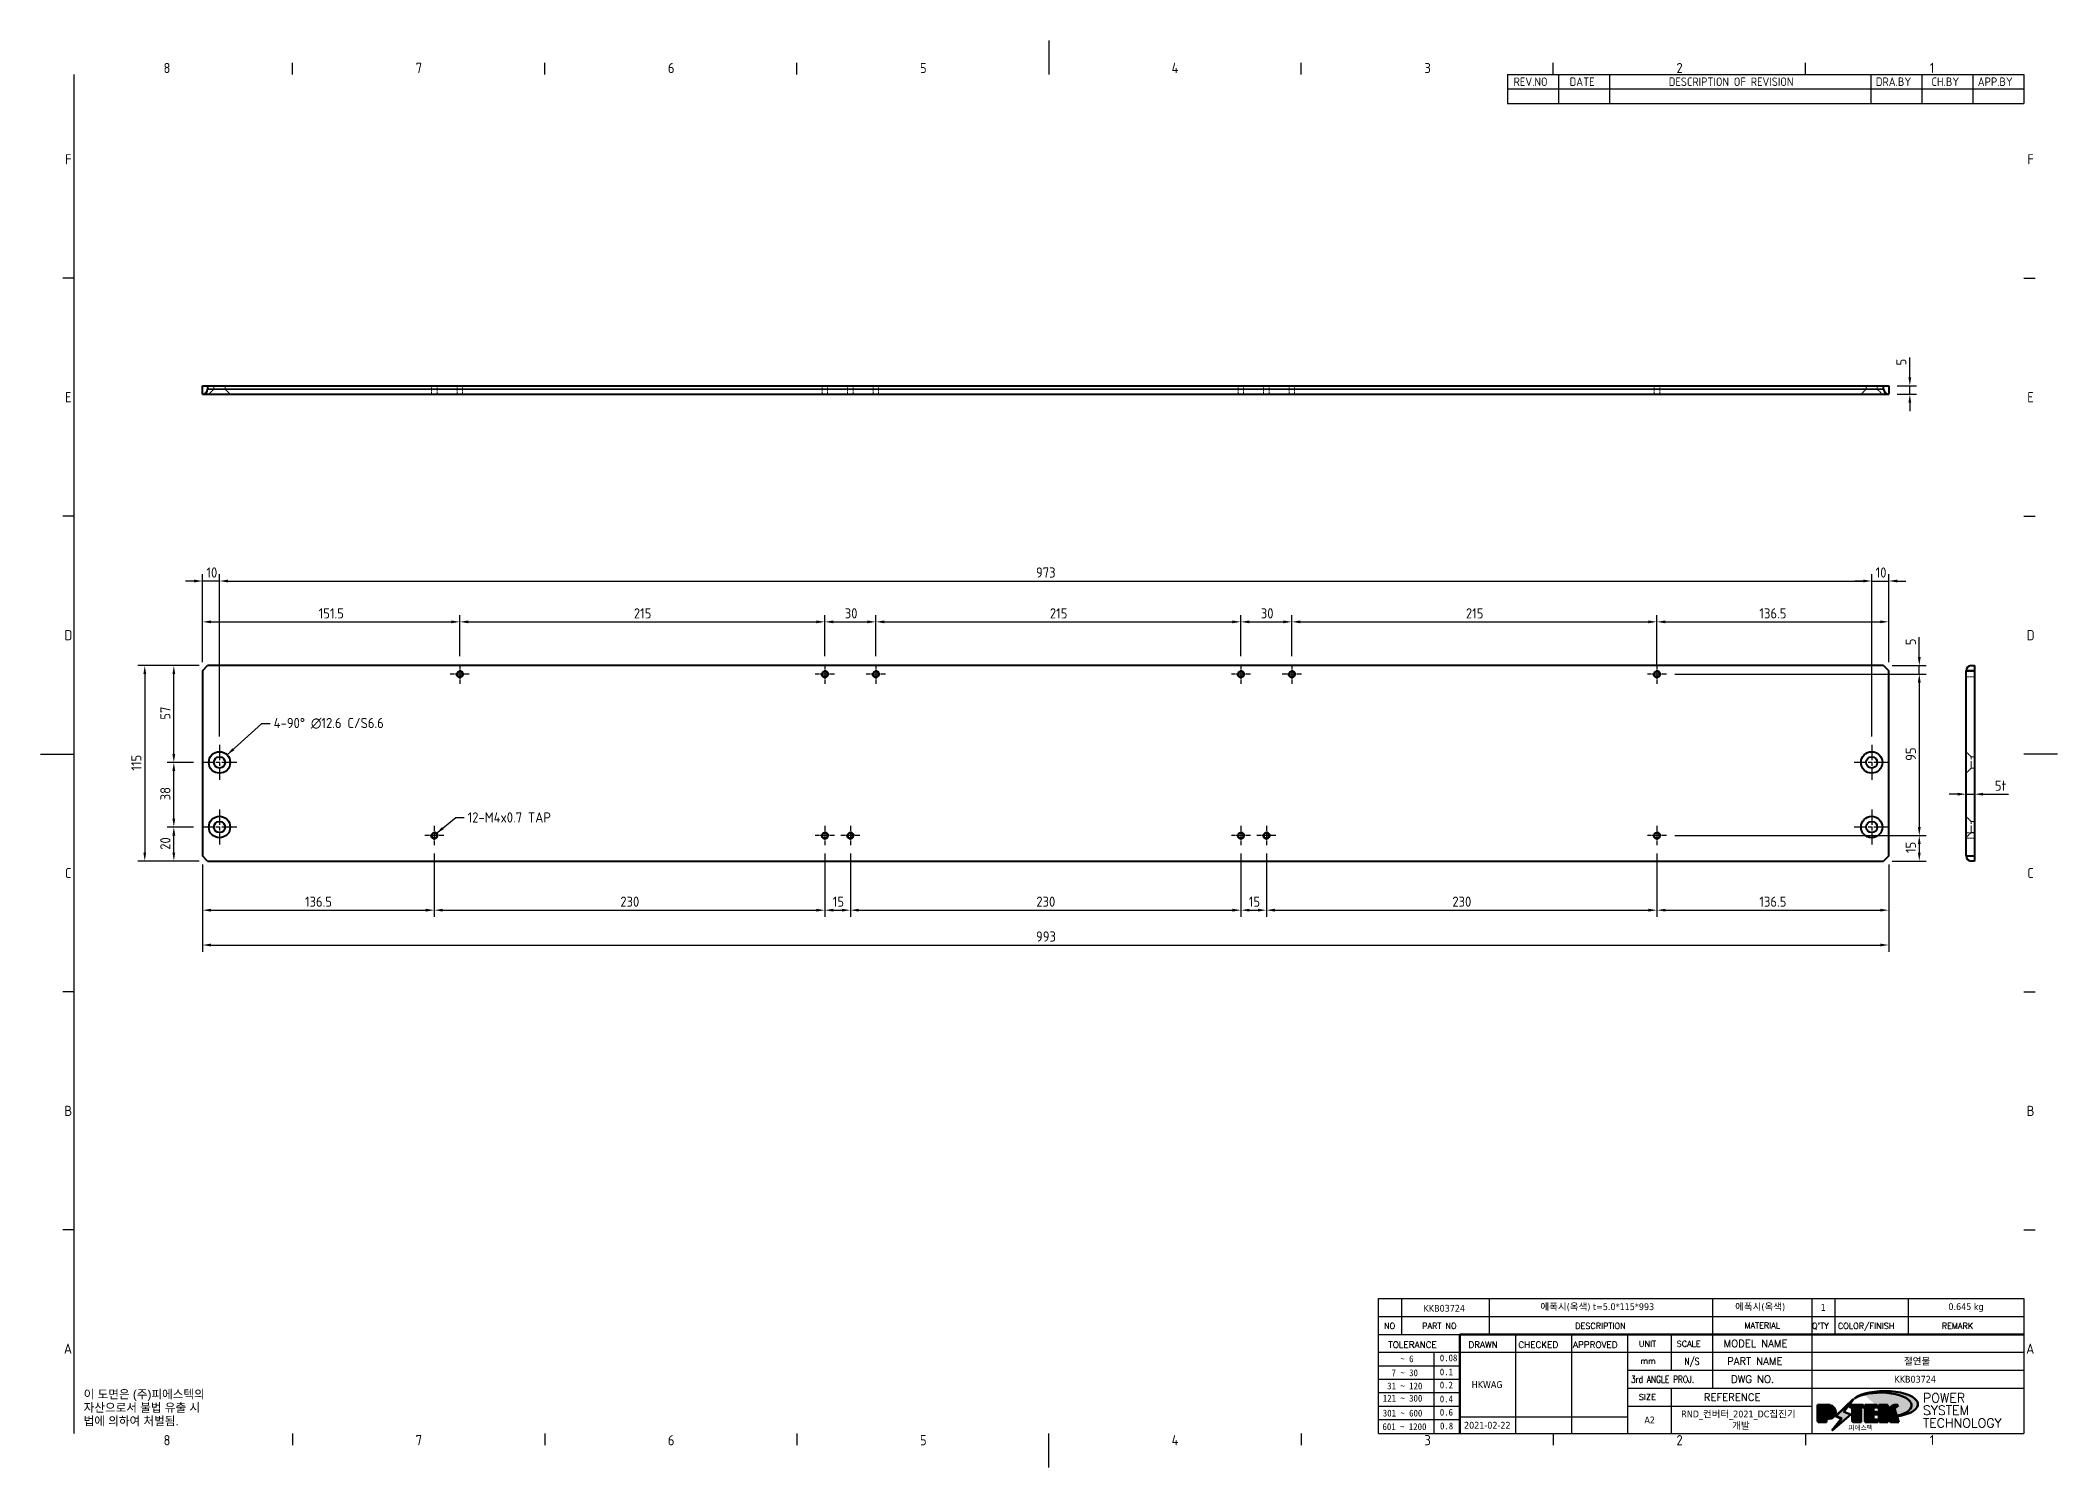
# Model space of a CAD drawing. Header units: millimetres. Extents: x 0 to 1188, y 0 to 840.
import ezdxf
from ezdxf.enums import TextEntityAlignment as Align

# ---------------------------------------------------------------- set-up
doc = ezdxf.new("R2010")
doc.units = ezdxf.units.MM
doc.header["$LTSCALE"] = 2
doc.linetypes.add('CHAIN', pattern=[0.35429999999999995, 0.2362, -0.0295, 0.0591, -0.0295])
doc.linetypes.add('DASHED', pattern=[0.2067, 0.1654, -0.0413])
doc.layers.get('0').update_dxf_attribs({"color": 3, "lineweight": 25})
for name, color, linetype, lineweight in [('가려진 것(ISO)', 2, 'DASHED', 18), ('가시적인 것(ISO)', 3, 'Continuous', 40), ('가시적인 좁은 것(ISO)', 3, 'Continuous', 35), ('경계(ISO)', 7, 'Continuous', 25), ('기호(ISO)', 5, 'Continuous', 25), ('제목(ISO)', 5, 'Continuous', 50), ('중심 표식(ISO)', 1, 'Continuous', 25), ('치수(ISO)', 2, 'Continuous', 25), ('해치(ISO)', 7, 'Continuous', 18)]:
    doc.layers.add(name, color=color, linetype=linetype, lineweight=lineweight)
doc.styles.add('HAN_291', font='')
doc.styles.add('HAN_370', font='', dxfattribs={"width": 2})
doc.styles.add('ISO ProportionalPSTEK', font='isocp.shx')
doc.styles.add('RC_284', font='ROMANC.shx')
doc.styles.add('RC_287', font='ROMANC.shx')
doc.styles.add('RC_292', font='ROMANC.shx')
doc.styles.add('ROMANT_294', font='romant.shx')
doc.styles.add('문자 텍스트_PSTEK_POSCO', font='isocp.shx')
doc.styles.add('치수 텍스트_PSTEK_POSCO', font='isocp.shx')
doc.styles.add('텍스트 스타일198', font='tahoma.ttf')
doc.styles.add('텍스트 스타일333', font='ROMANC.shx', dxfattribs={"width": 0.800000011920929})
doc.styles.get('HAN_291').set_extended_font_data('GulimChe')
doc.styles.get('HAN_370').set_extended_font_data('GulimChe')
doc.dimstyles.new('치수_PSTEK_POSCO', dxfattribs={"dimscale": 2, "dimtxt": 3, "dimasz": 2.5, "dimexe": 2, "dimexo": 2.5, "dimgap": 1, "dimtad": 1, "dimrnd": 1e-08, "dimdsep": 46, "dimtxsty": '치수 텍스트_PSTEK_POSCO', "dimcen": 0.09, "dimdle": 10, "dimclrd": 7, "dimclre": 7, "dimclrt": 2, "dimadec": 1, "dimazin": 2, "dimtfac": 1, "dimtmove": 0, "dimatfit": 3, "dimfxl": 0, "dimtolj": 1, "dimlwd": -1, "dimlwe": -1, "dimarcsym": 0})
doc.dimstyles.new('치수_PSTEK_POSCO$7', dxfattribs={"dimscale": 2, "dimtxt": 3, "dimasz": 2.5, "dimexe": 2, "dimexo": 2.5, "dimgap": 1, "dimtad": 1, "dimrnd": 1e-08, "dimdsep": 46, "dimtxsty": '치수 텍스트_PSTEK_POSCO', "dimcen": 0.09, "dimdle": 10, "dimclrd": 7, "dimclre": 7, "dimclrt": 2, "dimadec": 1, "dimazin": 2, "dimtfac": 1, "dimtmove": 0, "dimatfit": 3, "dimfxl": 0, "dimtolj": 1, "dimlwd": -1, "dimlwe": -1, "dimarcsym": 0})

msp = doc.modelspace()

# ---------------------------------------------------------------- texts
at = {"layer": '기호(ISO)', "color": 2, "attachment_point": 4}
for s, insert, char_height, width, line_spacing_factor, style in [('{4-90° \\fAIGDT|b0|i0;\\H6.0000;n\\fisocp|b0|i0;\\H6.0000;12.6 C/S6.6}', (137.4235602436227, 438.0459096865374), 6.000000238418579, 76.84593732953073, 0.5250000357627869, '치수 텍스트_PSTEK_POSCO'), ('{12-M4x0.7 TAP}', (251.6518480554881, 382.654111969355), 6.000000238418579, 59.94271922111512, 0.5250000357627869, '치수 텍스트_PSTEK_POSCO'), ('{\\fArial|b0|i0;\\H5.0000;이 도면은 (주)피에스텍의\\P자산으로서 불법 유출 시 \\P법에 의하여 처벌됨.}', (25.51015550592614, 35.02927640960483), 5, 78.61220749086536, 0.9442214965820312, '문자 텍스트_PSTEK_POSCO')]:
    msp.add_mtext(s, dxfattribs=dict(at, insert=insert, char_height=char_height, width=width, line_spacing_factor=line_spacing_factor, style=style))

# ---------------------------------------------------------------- blocks, each defined once
blk = doc.blocks.new('경계 Default Border')
at = {"layer": '경계(ISO)'}
for p, q in [((74.25000190734863, 410), (74.25000190734863, 413.4000015258789)), ((148.5000038146973, 410), (148.5000038146973, 413.4000015258789)), ((222.7499961853027, 410), (222.7499961853027, 413.4000015258789)), ((371.25, 410), (371.25, 413.4000015258789)), ((445.4999923706055, 410), (445.4999923706055, 413.4000015258789)), ((519.7499847412109, 410), (519.7499847412109, 413.4000015258789)), ((10, 350), (6.599999666213989, 350)), ((584.0000152587891, 350), (587.400016784668, 350)), ((10, 280), (6.599999666213989, 280)), ((584.0000152587891, 280), (587.400016784668, 280)), ((10, 140), (6.599999666213989, 140)), ((584.0000152587891, 140), (587.400016784668, 140)), ((10, 70), (6.599999666213989, 70)), ((584.0000152587891, 70), (587.400016784668, 70)), ((74.25000190734863, 10), (74.25000190734863, 6.599999666213989)), ((148.5000038146973, 10), (148.5000038146973, 6.599999666213989)), ((222.7499961853027, 10), (222.7499961853027, 6.599999666213989)), ((371.25, 10), (371.25, 6.599999666213989)), ((445.4999923706055, 10), (445.4999923706055, 6.599999666213989)), ((519.7499847412109, 10), (519.7499847412109, 6.599999666213989))]:
    blk.add_line(p, q, dxfattribs=at)
at = {"layer": '경계(ISO)', "flags": 128}
for points in [[(297.0000076293945, 420), (297.0000076293945, 410)], [(10, 10), (10, 410)], [(0, 210), (10, 210)], [(594.0000152587891, 210), (584.0000152587891, 210)], [(297.0000076293945, 0), (297.0000076293945, 10)]]:
    blk.add_lwpolyline(points, dxfattribs=at)
at = {"layer": '경계(ISO)', "color": 2, "char_height": 3.00000011920929, "attachment_point": 7, "style": '문자 텍스트_PSTEK_POSCO'}
for s, insert in [('8', (36.26953946055972, 410.3713945155963)), ('7', (110.5195394605597, 410.3928486288991)), ('6', (184.7695394605597, 410.3713945155963)), ('5', (259.0195394605597, 410.3713945155963)), ('4', (333.0984701308117, 410.4)), ('3', (407.5435395229536, 410.3713945155963)), ('2', (481.752739416884, 410.3713945155963)), ('1', (556.3610661041481, 410.4)), ('F', (7.244539400955009, 383.4999999403954)), ('F', (585.0445395201642, 383.4999999403954)), ('E', (7.244539400955009, 313.4713944559917)), ('E', (585.0445395201642, 313.4713944559917)), ('D', (7.078270083685684, 243.4713944559917)), ('D', (584.8782702028949, 243.4713944559917)), ('C', (7.244539400955009, 173.4713944559917)), ('C', (585.0445395201642, 173.4713944559917)), ('B', (7.078270083685684, 103.4713944559917)), ('B', (584.8782702028949, 103.4713944559917)), ('A', (6.914400698149937, 33.49284856929444)), ('A', (584.7144008173592, 33.49284856929444)), ('8', (36.26953946055972, 6.57139439638704)), ('7', (110.5195394605597, 6.592848509689793)), ('6', (184.7695394605597, 6.57139439638704)), ('5', (259.0195394605597, 6.57139439638704)), ('4', (333.0984701308117, 6.59999988079071)), ('3', (407.5435395229536, 6.57139439638704)), ('2', (481.752739416884, 6.57139439638704)), ('1', (556.3610661041481, 6.59999988079071))]:
    blk.add_mtext(s, dxfattribs=dict(at, insert=insert))
blk = doc.blocks.new('제목 블록 PSTEK')
h = blk.add_hatch(color=1)
edge = h.paths.add_edge_path(flags=0)
edge.add_line((314.2242174273352, 19.60711530335299), (314.2242174273352, 17.00126995915134))
edge.add_line((314.2242174273352, 17.00126995915134), (314.3485873187598, 17.00126995915134))
edge.add_arc((314.3485873187598, 17.6527312952023), 0.6514613360509371, 270, 360)
edge.add_line((315.0000486548106, 17.6527312952023), (315.0000486548106, 18.95565396730211))
edge.add_arc((314.3485873187598, 18.95565396730212), 0.6514613360508712, 0, 90)
edge.add_line((314.3485873187598, 19.60711530335299), (314.2242174273352, 19.60711530335299))
edge = h.paths.add_edge_path()
edge.add_arc((314.9847713324306, 18.28938669179658), 1.969189947606664, 269.9999999999959, 450)
edge.add_line((314.9847713324306, 20.25857663940318), (311.7664314776902, 20.25857663940324))
edge.add_line((311.7664314776902, 20.25857663940324), (311.7664314776902, 15.3430047401139))
edge.add_line((311.7664314776902, 15.3430047401139), (314.2242174273352, 15.3430047401139))
edge.add_line((314.2242174273352, 15.3430047401139), (314.2242174273352, 16.32019674418991))
edge.add_line((314.2242174273352, 16.32019674418991), (314.9847713324307, 16.32019674418991))
h = blk.add_hatch(color=252)
edge = h.paths.add_edge_path()
edge.add_arc((314.9847713324309, 18.28938669179657), 1.969189947606666, 270, 406.8278729790604)
edge.add_arc((315.1624426058984, 18.1413272972396), 1.969189947606962, -90, 53.560984836317004, ccw=False)
edge.add_line((315.1624426058984, 16.17213734963263), (314.4018887008024, 16.17213734963263))
edge.add_line((314.4018887008024, 16.17213734963263), (314.4018887008024, 15.19494534555726))
edge.add_line((314.4018887008024, 15.19494534555726), (311.9441027511573, 15.19494534555726))
edge.add_line((311.9441027511573, 15.19494534555726), (311.9441027511573, 15.3430047401139))
edge.add_line((311.9441027511573, 15.3430047401139), (314.2242174273352, 15.3430047401139))
edge.add_line((314.2242174273352, 15.3430047401139), (314.2242174273352, 16.32019674418991))
edge.add_line((314.2242174273352, 16.32019674418991), (314.9847713324309, 16.32019674418991))
h = blk.add_hatch(color=252)
edge = h.paths.add_edge_path()
edge.add_line((314.4018887008024, 19.45905590879572), (314.5262585922315, 19.45905590879572))
edge.add_arc((314.5262585922314, 18.80759457274939), 0.6514613360463194, 60.4189348879147, 90.00000000000318, ccw=False)
edge.add_arc((314.3485873187602, 18.95565396730057), 0.6514613360524251, 39.96992292766206, 90.00000000009999)
edge.add_line((314.3485873187591, 19.60711530335307), (314.2242174273352, 19.60711530335298))
edge.add_line((314.2242174273352, 19.60711530335299), (314.2242174273352, 17.00126995915134))
edge.add_line((314.2242174273352, 17.00126995915134), (314.3485873187591, 17.00126995915134))
edge.add_arc((314.3485873187568, 17.652731295233), 0.6514613360816299, 270.0000000002, 274.6930825552478)
edge.add_line((314.4018887008024, 17.0034541317032), (314.4018887008024, 19.45905590879572))
for color, points in [(252, [(317.2195697678507, 17.0593801673321), (322.0326348870767, 21.62682475217465), (322.2781991042243, 21.94392121864296), (317.0471853425802, 16.97985676345368), (318.7512090904202, 16.1899260703855), (316.0018030350395, 12.71868385740789), (316.3356552234328, 13.00206718743325), (318.9235935156908, 16.2694494742633)]), (5, [(321.6183518841322, 17.4193704504104), (319.5281351041078, 18.24969419629727), (322.4505835294948, 22.02344462252142), (317.2195697678507, 17.0593801673321), (318.9235935156908, 16.2694494742633), (316.1741874603099, 12.79820726128571)]), (1, [(324.4839107253602, 19.60711530335299), (325.2419748254881, 19.60711530335299), (325.2419748254881, 20.25857663940324), (321.2266040451076, 20.25857663940324), (321.2266040451076, 19.60711530335299), (321.9846681452406, 19.60711530335299), (321.9846681452406, 15.3430047401139), (324.4839107253602, 15.3430047401139)]), (252, [(321.9846681452406, 19.60711530335299), (321.4042753185749, 19.60711530335299), (321.4042753185749, 19.45905590879572), (321.9846681452406, 19.45905590879572)]), (252, [(324.6615819988275, 19.45905590879572), (325.4196460989604, 19.45905590879572), (325.4196460989604, 20.11051724484596), (325.2419748254881, 20.11051724484596), (325.2419748254881, 19.60711530335299), (324.4839107253602, 19.60711530335299), (324.4839107253602, 15.3430047401139), (322.1623394187076, 15.3430047401139), (322.1623394187076, 15.19494534555726), (324.6615819988275, 15.19494534555726)]), (1, [(329.2277337269622, 20.25857663940324), (325.65654113025, 20.25857663940324), (325.65654113025, 15.3430047401139), (329.3580259941756, 15.3430047401139), (329.3580259941756, 15.9944660761648), (328.1137701654877, 15.9944660761648), (328.1137701654877, 17.56360607323003), (329.2277337269622, 17.56360607323003), (329.2277337269622, 18.25543873810179), (328.1137701654877, 18.25543873810179), (328.1137701654877, 19.60711530335299), (329.2277337269622, 19.60711530335299)]), (252, [(328.2914414389548, 19.45905590879572), (329.4054050004294, 19.45905590879572), (329.4054050004294, 20.11051724484596), (329.2277337269622, 20.11051724484596), (329.2277337269622, 19.60711530335299), (328.1137701654877, 19.60711530335299), (328.1137701654877, 18.25543873810179), (328.2914414389548, 18.25543873810179)]), (252, [(328.2914414389548, 17.41554667867274), (329.4054050004294, 17.41554667867274), (329.4054050004294, 18.10737934354514), (329.2277337269622, 18.10737934354514), (329.2277337269622, 17.56360607323003), (328.1137701654877, 17.56360607323003), (328.1137701654877, 15.9944660761648), (328.2914414389548, 15.9944660761648)]), (1, [(332.3312149849806, 20.25857663940324), (329.8592894925411, 20.25857663940324), (329.8592894925411, 15.3430047401139), (332.3312149849806, 15.3430047401139), (332.3312149849806, 17.4318630164523), (333.0701931098801, 15.3430047401139), (335.4855464857051, 15.3430047401139), (334.2514536401189, 19.30614745124769), (335.4379594596742, 20.25857663940324), (334.3071782107978, 20.25857663940324), (332.3312149849806, 18.99741471888304)]), (252, [(332.5088862584528, 20.1105172448466), (332.3312149849806, 20.1105172448466), (332.3312149849806, 18.99741471888368), (332.5088862584528, 19.11081371413894)]), (252, [(335.6156307331414, 20.11051724484596), (335.2535118015555, 20.11051724484596), (334.2514536401189, 19.30614745124769), (335.4855464857051, 15.3430047401139), (333.1954852176545, 15.3430047401139), (333.2478643833523, 15.19494534555726), (335.6632177591723, 15.19494534555726), (334.4291249135862, 19.15808805669106)]), (252, [(329.5356972676428, 15.8464066816075), (329.3580259941756, 15.8464066816075), (329.3580259941756, 15.3430047401139), (325.8342124037171, 15.3430047401139), (325.8342124037171, 15.19494534555726), (329.5356972676428, 15.19494534555726)]), (252, [(332.5088862584528, 16.92964231796647), (332.3312149849806, 17.43186301645164), (332.3312149849806, 15.3430047401139), (330.0369607660135, 15.3430047401139), (330.0369607660135, 15.19494534555726), (332.5088862584528, 15.19494534555726)])]:
    blk.add_hatch(color=color).paths.add_polyline_path(points)
at = {"layer": '해치(ISO)'}
h = blk.add_hatch(color=140, dxfattribs=at)
edge = h.paths.add_edge_path()
edge.add_ellipse((330.3660919371412, 20.15576403068321), major_axis=(9.100907360794343, 0), ratio=0.4069904968023172, start_angle=301.3098473703837, end_angle=507.7436900681698)
edge.add_ellipse((331.5340919371412, 20.4634168429492), major_axis=(-9.82350664112931, 0), ratio=0.3942600559756514, start_angle=111.51207141178469, end_angle=334.47025347086895, ccw=False)
edge.add_line((335.1363447531188, 16.8601935978785), (335.0955236905705, 16.99119398620872))
at = {"color": 180}
for p, q in [((182.475792979055, 11.79100474011392), (182.4757929790549, 51.56524660363496)), ((182.4757929790549, 51.56524660363496), (372.4757929537551, 51.56524660363496)), ((189.2651435055721, 51.56524660363496), (189.2651435055722, 41.00524660363494)), ((215.2152739891528, 41.00524660363494), (215.2152739891528, 51.56524660363496)), ((280.8758854511282, 51.56524660363496), (280.8758854511282, 41.00524660363494)), ((310.0881549537552, 51.56524660363496), (310.0881549537553, 41.00524660363494)), ((316.9044520275131, 51.56524660363496), (316.9044520275127, 41.00524660363494)), ((338.4566026226726, 51.56524660363496), (338.4566026226727, 41.00524660363494)), ((372.4757929537551, 51.56524660363496), (372.4757929537551, 11.79100474011389)), ((182.475792979055, 46.2852466036349), (372.4757929537551, 46.28524660363492)), ((182.475792979055, 41.00524660363493), (206.451475290024, 41.00524660363493)), ((182.475792979055, 35.72524660363497), (206.451475290024, 35.72524660363497)), ((198.8621818849491, 12.02524660363491), (198.8621818849491, 35.72524660363497)), ((206.451475290024, 35.72524660363497), (372.4757929537551, 35.72524660363497)), ((222.9401812389276, 11.79100474011392), (222.9401812389276, 41.00524660363494)), ((239.4288871878316, 11.79100474011392), (239.4288871878316, 41.00524660363494)), ((255.9175931367356, 11.79100474011392), (255.9175931367356, 41.00524660363494)), ((268.6918866058747, 41.00524660363494), (268.6918866058747, 30.44524660363498)), ((280.8758854511282, 41.00524660363494), (280.8758854511282, 25.16524660363502)), ((310.088154953755, 41.00524660363494), (310.088154953755, 11.79100474011392)), ((182.475792979055, 31.77524660363492), (206.451475290024, 31.77524660363492)), ((255.917593136736, 30.44524660363498), (372.4757929537552, 30.44524660363501)), ((182.475792979055, 27.82524660363487), (206.451475290024, 27.82524660363487)), ((182.475792979055, 23.87524660363505), (206.451475290024, 23.87524660363505)), ((255.9175931367359, 25.16524660363502), (372.4757929537552, 25.165246603635)), ((268.6918866058744, 25.16524660363502), (268.6918866058744, 11.79100474011392)), ((182.475792979055, 19.92524660363478), (206.451475290024, 19.92524660363478)), ((255.9175931367359, 19.88524660363481), (310.0881549537553, 19.88524660363481)), ((182.475792979055, 15.97524660363496), (206.451475290024, 15.97524660363496)), ((206.451475290024, 16.74100474011396), (255.9175931367359, 16.74100474011396)), ((182.475792979055, 11.79100474011392), (372.4757929537551, 11.79100474011389))]:
    blk.add_line(p, q, dxfattribs=at)
at = {"color": 7, "lineweight": 50}
for p, q in [((206.4514752900237, 11.79100474011392), (206.4514752900237, 41.00524660363494)), ((206.451475290024, 41.00524660363494), (372.4757929537551, 41.00524660363496))]:
    blk.add_line(p, q, dxfattribs=at)
at = {"color": 7}
for p, q in [((311.7664314776902, 20.25900474011391), (311.7664314776902, 15.34300474011391)), ((314.9847713324309, 20.25857663940324), (311.7664314776902, 20.25857663940324)), ((314.9847713324309, 20.25857663940324), (311.7664314776902, 20.25857663940324)), ((311.7664314776902, 20.25857663940324), (311.7664314776902, 15.3430047401139)), ((314.2242174273352, 17.00126995915134), (314.2242174273352, 19.60711530335299)), ((314.2242174273352, 19.60711530335299), (314.3485873187591, 19.60711530335299)), ((314.3485873187591, 19.60711530335299), (314.2242174273352, 19.60711530335299)), ((314.2242174273352, 19.60711530335299), (314.2242174273352, 17.00126995915134)), ((314.2242174273352, 17.00126995915134), (314.2242174273352, 19.60711530335299)), ((314.2242174273352, 19.60711530335299), (314.3485873187591, 19.60711530335299)), ((314.4018887008024, 19.45905590879572), (314.5262585922314, 19.45905590879572)), ((314.4018887008024, 17.0034541317032), (314.4018887008024, 19.45905590879572)), ((315.0000486548106, 18.95565396730275), (315.0000486548106, 17.65273129520161)), ((315.0000486548106, 18.95565396730275), (315.0000486548106, 17.65273129520161)), ((322.2781991042243, 21.94392121864296), (317.0471853425802, 16.97985676345368)), ((322.4505835294948, 22.02344462252142), (317.2195697678507, 17.0593801673321)), ((317.2195697678507, 17.0593801673321), (322.0326348870767, 21.62682475217465)), ((319.5281351041078, 18.24969419629727), (322.4505835294948, 22.02344462252142)), ((321.6183518841322, 17.4193704504104), (319.5281351041078, 18.24969419629727)), ((325.2419748254881, 20.25857663940324), (321.2266040451076, 20.25857663940324)), ((321.2266040451076, 20.25857663940324), (321.2266040451076, 19.60711530335299)), ((325.2419748254881, 20.25857663940324), (321.2266040451076, 20.25857663940324)), ((321.2266040451076, 20.25857663940324), (321.2266040451076, 19.60711530335299)), ((321.2266040451076, 19.60711530335299), (321.9846681452406, 19.60711530335299)), ((321.2266040451076, 19.60711530335299), (321.9846681452406, 19.60711530335299)), ((321.4042753185749, 19.60711530335299), (321.4042753185749, 19.45905590879572)), ((321.9846681452406, 19.60711530335299), (321.4042753185749, 19.60711530335299)), ((321.4042753185749, 19.45905590879572), (321.9846681452406, 19.45905590879572)), ((321.9846681452406, 19.60711530335299), (321.9846681452406, 15.3430047401139)), ((321.9846681452406, 19.45905590879572), (321.9846681452406, 19.60711530335299)), ((321.9846681452406, 19.60711530335299), (321.9846681452406, 15.3430047401139)), ((322.0326348870767, 21.62682475217465), (322.2781991042243, 21.94392121864296)), ((324.4839107253602, 19.60711530335299), (325.2419748254881, 19.60711530335299)), ((324.4839107253602, 15.3430047401139), (324.4839107253602, 19.60711530335299)), ((325.2419748254881, 19.60711530335299), (324.4839107253602, 19.60711530335299)), ((324.4839107253602, 19.60711530335299), (324.4839107253602, 15.3430047401139)), ((324.4839107253602, 19.60711530335299), (325.2419748254881, 19.60711530335299)), ((324.4839107253602, 15.3430047401139), (324.4839107253602, 19.60711530335299)), ((324.6615819988275, 19.45905590879572), (325.4196460989604, 19.45905590879572)), ((324.6615819988275, 15.19494534555726), (324.6615819988275, 19.45905590879572)), ((325.2419748254881, 19.60711530335299), (325.2419748254881, 20.25857663940324)), ((325.2419748254881, 19.60711530335299), (325.2419748254881, 20.25857663940324)), ((325.4196460989604, 20.11051724484596), (325.2419748254881, 20.11051724484596)), ((325.2419748254881, 20.11051724484596), (325.2419748254881, 19.60711530335299)), ((325.4196460989604, 19.45905590879572), (325.4196460989604, 20.11051724484596)), ((329.2277337269622, 20.25857663940324), (325.65654113025, 20.25857663940324)), ((325.65654113025, 20.25857663940324), (325.65654113025, 15.3430047401139)), ((325.65654113025, 20.25857663940324), (325.65654113025, 15.3430047401139)), ((329.2277337269622, 20.25857663940324), (325.65654113025, 20.25857663940324)), ((328.1137701654877, 18.25543873810179), (328.1137701654877, 19.60711530335299)), ((328.1137701654877, 19.60711530335299), (329.2277337269622, 19.60711530335299)), ((329.2277337269622, 19.60711530335299), (328.1137701654877, 19.60711530335299)), ((328.1137701654877, 19.60711530335299), (328.1137701654877, 18.25543873810179)), ((328.1137701654877, 18.25543873810179), (328.1137701654877, 19.60711530335299)), ((328.1137701654877, 19.60711530335299), (329.2277337269622, 19.60711530335299)), ((329.2277337269622, 18.25543873810179), (328.1137701654877, 18.25543873810179)), ((328.1137701654877, 18.25543873810179), (328.2914414389548, 18.25543873810179)), ((329.2277337269622, 18.25543873810179), (328.1137701654877, 18.25543873810179)), ((328.2914414389548, 18.25543873810179), (328.2914414389548, 19.45905590879572)), ((328.2914414389548, 19.45905590879572), (329.4054050004294, 19.45905590879572)), ((329.2277337269622, 19.60711530335299), (329.2277337269622, 20.25857663940324)), ((329.2277337269622, 19.60711530335299), (329.2277337269622, 20.25857663940324)), ((329.4054050004294, 20.11051724484596), (329.2277337269622, 20.11051724484596)), ((329.2277337269622, 20.11051724484596), (329.2277337269622, 19.60711530335299)), ((329.2277337269622, 17.56360607323003), (329.2277337269622, 18.25543873810179)), ((329.2277337269622, 17.56360607323003), (329.2277337269622, 18.25543873810179)), ((329.4054050004294, 18.10737934354514), (329.2277337269622, 18.10737934354514)), ((329.2277337269622, 18.10737934354514), (329.2277337269622, 17.56360607323003)), ((329.4054050004294, 19.45905590879572), (329.4054050004294, 20.11051724484596)), ((329.4054050004294, 17.41554667867274), (329.4054050004294, 18.10737934354514)), ((332.3312149849806, 20.25857663940324), (329.8592894925411, 20.25857663940324)), ((329.8592894925411, 20.25857663940324), (329.8592894925411, 15.3430047401139)), ((329.8592894925411, 20.25857663940324), (329.8592894925411, 15.3430047401139)), ((332.3312149849806, 20.25857663940324), (329.8592894925411, 20.25857663940324)), ((334.3071782107978, 20.25857663940324), (332.3312149849806, 18.99741471888304)), ((332.3312149849806, 18.99741471888304), (332.3312149849806, 20.25857663940324)), ((334.3071782107978, 20.25857663940324), (332.3312149849806, 18.99741471888304)), ((332.3312149849806, 18.99741471888304), (332.3312149849806, 20.25857663940324)), ((332.5088862584528, 20.1105172448466), (332.3312149849806, 20.1105172448466)), ((332.3312149849806, 20.1105172448466), (332.3312149849806, 18.99741471888368)), ((332.3312149849806, 18.99741471888368), (332.5088862584528, 19.11081371413894)), ((332.5088862584528, 19.11081371413894), (332.5088862584528, 20.1105172448466)), ((334.2514536401189, 19.30614745124769), (335.4379594596742, 20.25857663940324)), ((334.2514536401189, 19.30614745124769), (335.4379594596742, 20.25857663940324)), ((335.2535118015555, 20.11051724484596), (334.2514536401189, 19.30614745124769)), ((335.4855464857051, 15.3430047401139), (334.2514536401189, 19.30614745124769)), ((334.2514536401189, 19.30614745124769), (335.4855464857051, 15.3430047401139)), ((335.4855464857051, 15.3430047401139), (334.2514536401189, 19.30614745124769)), ((335.4379594596742, 20.25857663940324), (334.3071782107978, 20.25857663940324)), ((335.4379594596742, 20.25857663940324), (334.3071782107978, 20.25857663940324)), ((334.4291249135862, 19.15808805669104), (335.6156307331414, 20.11051724484596)), ((335.6632177591723, 15.19494534555726), (334.4291249135862, 19.15808805669104)), ((335.6156307331414, 20.11051724484596), (335.2535118015555, 20.11051724484596)), ((311.7664314776902, 15.3430047401139), (314.2242174273352, 15.3430047401139)), ((311.7664314776902, 15.3430047401139), (314.2242174273352, 15.3430047401139)), ((314.2242174273352, 15.3430047401139), (311.9441027511573, 15.3430047401139)), ((311.9441027511573, 15.3430047401139), (311.9441027511573, 15.19494534555726)), ((311.9441027511573, 15.19494534555726), (314.4018887008024, 15.19494534555726)), ((314.3485873187591, 17.00126995915134), (314.2242174273352, 17.00126995915134)), ((314.2242174273352, 17.00126995915134), (314.3485873187591, 17.00126995915134)), ((314.3485873187591, 17.00126995915134), (314.2242174273352, 17.00126995915134)), ((314.2242174273352, 16.32019674418991), (314.9847713324309, 16.32019674418991)), ((314.2242174273352, 15.3430047401139), (314.2242174273352, 16.32019674418991)), ((314.9847713324309, 16.32019674418991), (314.2242174273352, 16.32019674418991)), ((314.2242174273352, 16.32019674418991), (314.2242174273352, 15.3430047401139)), ((314.2242174273352, 16.32019674418991), (314.9847713324309, 16.32019674418991)), ((314.2242174273352, 15.3430047401139), (314.2242174273352, 16.32019674418991)), ((314.4018887008024, 16.17213734963263), (315.162442605898, 16.17213734963263)), ((314.4018887008024, 15.19494534555726), (314.4018887008024, 16.17213734963263)), ((318.7512090904202, 16.1899260703855), (316.0018030350395, 12.71868385740789)), ((316.0018030350395, 12.71868385740789), (316.3356552234328, 13.00206718743325)), ((316.1741874603099, 12.79820726128571), (321.6183518841322, 17.4193704504104)), ((318.9235935156908, 16.2694494742633), (316.1741874603099, 12.79820726128571)), ((316.3356552234328, 13.00206718743325), (318.9235935156908, 16.2694494742633)), ((317.0471853425802, 16.97985676345368), (318.7512090904202, 16.1899260703855)), ((318.9235935156908, 16.2694494742633), (317.2195697678507, 17.0593801673321)), ((317.2195697678507, 17.0593801673321), (318.9235935156908, 16.2694494742633)), ((321.9846681452406, 15.3430047401139), (324.4839107253602, 15.3430047401139)), ((321.9846681452406, 15.3430047401139), (324.4839107253602, 15.3430047401139)), ((324.4839107253602, 15.3430047401139), (322.1623394187076, 15.3430047401139)), ((322.1623394187076, 15.3430047401139), (322.1623394187076, 15.19494534555726)), ((322.1623394187076, 15.19494534555726), (324.6615819988275, 15.19494534555726)), ((325.65654113025, 15.3430047401139), (329.3580259941756, 15.3430047401139)), ((325.65654113025, 15.3430047401139), (329.3580259941756, 15.3430047401139)), ((329.3580259941756, 15.3430047401139), (325.8342124037171, 15.3430047401139)), ((325.8342124037171, 15.3430047401139), (325.8342124037171, 15.19494534555726)), ((325.8342124037171, 15.19494534555726), (329.5356972676428, 15.19494534555726)), ((328.1137701654877, 17.56360607323003), (329.2277337269622, 17.56360607323003)), ((328.1137701654877, 15.9944660761648), (328.1137701654877, 17.56360607323003)), ((329.2277337269622, 17.56360607323003), (328.1137701654877, 17.56360607323003)), ((328.1137701654877, 17.56360607323003), (328.1137701654877, 15.9944660761648)), ((328.1137701654877, 17.56360607323003), (329.2277337269622, 17.56360607323003)), ((328.1137701654877, 15.9944660761648), (328.1137701654877, 17.56360607323003)), ((329.3580259941756, 15.9944660761648), (328.1137701654877, 15.9944660761648)), ((328.1137701654877, 15.9944660761648), (328.2914414389548, 15.9944660761648)), ((329.3580259941756, 15.9944660761648), (328.1137701654877, 15.9944660761648)), ((328.2914414389548, 15.9944660761648), (328.2914414389548, 17.41554667867274)), ((328.2914414389548, 17.41554667867274), (329.4054050004294, 17.41554667867274)), ((329.3580259941756, 15.3430047401139), (329.3580259941756, 15.9944660761648)), ((329.3580259941756, 15.3430047401139), (329.3580259941756, 15.9944660761648)), ((329.5356972676428, 15.8464066816075), (329.3580259941756, 15.8464066816075)), ((329.3580259941756, 15.8464066816075), (329.3580259941756, 15.3430047401139)), ((329.5356972676428, 15.19494534555726), (329.5356972676428, 15.8464066816075)), ((329.8592894925411, 15.3430047401139), (332.3312149849806, 15.3430047401139)), ((329.8592894925411, 15.3430047401139), (332.3312149849806, 15.3430047401139)), ((332.3312149849806, 15.3430047401139), (330.0369607660135, 15.3430047401139)), ((330.0369607660135, 15.3430047401139), (330.0369607660135, 15.19494534555726)), ((330.0369607660135, 15.19494534555726), (332.5088862584528, 15.19494534555726)), ((332.3312149849806, 17.4318630164523), (333.0701931098801, 15.3430047401139)), ((332.3312149849806, 15.3430047401139), (332.3312149849806, 17.4318630164523)), ((332.5088862584528, 16.92964231796647), (332.3312149849806, 17.43186301645164)), ((332.3312149849806, 17.43186301645164), (332.3312149849806, 15.3430047401139)), ((332.3312149849806, 17.4318630164523), (333.0701931098801, 15.3430047401139)), ((332.3312149849806, 15.3430047401139), (332.3312149849806, 17.4318630164523)), ((332.5088862584528, 15.19494534555726), (332.5088862584528, 16.92964231796647)), ((333.0701931098801, 15.3430047401139), (335.4855464857051, 15.3430047401139)), ((333.0701931098801, 15.3430047401139), (335.4855464857051, 15.3430047401139)), ((335.4855464857051, 15.3430047401139), (333.1954852176545, 15.3430047401139)), ((333.1954852176545, 15.3430047401139), (333.2478643833523, 15.19494534555726)), ((333.2478643833523, 15.19494534555726), (335.6632177591723, 15.19494534555726)), ((345.0447381189468, 17.50375595811051), (344.9867755289346, 17.689895936919))]:
    blk.add_line(p, q, dxfattribs=at)
at = {"color": 1}
for p, q in [((314.9847713324309, 20.25857663940324), (311.7664314776902, 20.25857663940324)), ((311.7664314776902, 20.25857663940324), (311.7664314776902, 15.3430047401139)), ((314.2242174273352, 17.00126995915134), (314.2242174273352, 19.60711530335299)), ((314.2242174273352, 19.60711530335299), (314.3485873187591, 19.60711530335299)), ((315.0000486548106, 18.95565396730275), (315.0000486548106, 17.65273129520161)), ((325.2419748254881, 20.25857663940324), (321.2266040451076, 20.25857663940324)), ((321.2266040451076, 20.25857663940324), (321.2266040451076, 19.60711530335299)), ((321.2266040451076, 19.60711530335299), (321.9846681452406, 19.60711530335299)), ((321.9846681452406, 19.60711530335299), (321.9846681452406, 15.3430047401139)), ((324.4839107253602, 19.60711530335299), (325.2419748254881, 19.60711530335299)), ((324.4839107253602, 15.3430047401139), (324.4839107253602, 19.60711530335299)), ((325.2419748254881, 19.60711530335299), (325.2419748254881, 20.25857663940324)), ((329.2277337269622, 20.25857663940324), (325.65654113025, 20.25857663940324)), ((325.65654113025, 20.25857663940324), (325.65654113025, 15.3430047401139)), ((328.1137701654877, 18.25543873810179), (328.1137701654877, 19.60711530335299)), ((328.1137701654877, 19.60711530335299), (329.2277337269622, 19.60711530335299)), ((329.2277337269622, 18.25543873810179), (328.1137701654877, 18.25543873810179)), ((329.2277337269622, 19.60711530335299), (329.2277337269622, 20.25857663940324)), ((329.2277337269622, 17.56360607323003), (329.2277337269622, 18.25543873810179)), ((332.3312149849806, 20.25857663940324), (329.8592894925411, 20.25857663940324)), ((329.8592894925411, 20.25857663940324), (329.8592894925411, 15.3430047401139)), ((334.3071782107978, 20.25857663940324), (332.3312149849806, 18.99741471888304)), ((332.3312149849806, 18.99741471888304), (332.3312149849806, 20.25857663940324)), ((334.2514536401189, 19.30614745124769), (335.4379594596742, 20.25857663940324)), ((335.4855464857051, 15.3430047401139), (334.2514536401189, 19.30614745124769)), ((335.4379594596742, 20.25857663940324), (334.3071782107978, 20.25857663940324)), ((311.7664314776902, 15.3430047401139), (314.2242174273352, 15.3430047401139)), ((314.3485873187591, 17.00126995915134), (314.2242174273352, 17.00126995915134)), ((314.2242174273352, 16.32019674418991), (314.9847713324309, 16.32019674418991)), ((314.2242174273352, 15.3430047401139), (314.2242174273352, 16.32019674418991)), ((321.9846681452406, 15.3430047401139), (324.4839107253602, 15.3430047401139)), ((325.65654113025, 15.3430047401139), (329.3580259941756, 15.3430047401139)), ((328.1137701654877, 17.56360607323003), (329.2277337269622, 17.56360607323003)), ((328.1137701654877, 15.9944660761648), (328.1137701654877, 17.56360607323003)), ((329.3580259941756, 15.9944660761648), (328.1137701654877, 15.9944660761648)), ((329.3580259941756, 15.3430047401139), (329.3580259941756, 15.9944660761648)), ((329.8592894925411, 15.3430047401139), (332.3312149849806, 15.3430047401139)), ((332.3312149849806, 17.4318630164523), (333.0701931098801, 15.3430047401139)), ((332.3312149849806, 15.3430047401139), (332.3312149849806, 17.4318630164523)), ((333.0701931098801, 15.3430047401139), (335.4855464857051, 15.3430047401139))]:
    blk.add_line(p, q, dxfattribs=at)
at = {"color": 5}
for p, q in [((322.4505835294948, 22.02344462252142), (317.2195697678507, 17.0593801673321)), ((319.5281351041078, 18.24969419629727), (322.4505835294948, 22.02344462252142)), ((321.6183518841322, 17.4193704504104), (319.5281351041078, 18.24969419629727)), ((316.1741874603099, 12.79820726128571), (321.6183518841322, 17.4193704504104)), ((318.9235935156908, 16.2694494742633), (316.1741874603099, 12.79820726128571)), ((317.2195697678507, 17.0593801673321), (318.9235935156908, 16.2694494742633))]:
    blk.add_line(p, q, dxfattribs=at)
at = {"color": 7}
for centre, radius, start, end in [((314.3485873187598, 18.95565396730211), 0.6514613360508712, 0, 90), ((314.3485873187602, 18.95565396730057), 0.6514613360524251, 39.96992292766117, 90), ((314.3485873187598, 18.95565396730212), 0.6514613360508712, 0, 90), ((314.5262585922314, 18.80759457274939), 0.6514613360463193, 60.41893488791137, 90), ((314.9847713324309, 18.28938669179658), 1.969189947606665, 270, 90), ((314.9847713324309, 18.28938669179658), 1.969189947606665, 270, 90), ((314.9847713324307, 18.2893866917965), 1.969189947606594, 270, 46.82787297909833), ((315.1624426058984, 18.1413272972396), 1.969189947606961, 270, 53.56098483636067), ((314.3485873187597, 17.65273129520228), 0.6514613360509381, 270, 0), ((314.3485873187598, 17.6527312952023), 0.6514613360509381, 270, 0), ((314.3485873187568, 17.652731295233), 0.6514613360816299, 270, 274.6930825552478)]:
    blk.add_arc(centre, radius, start, end, dxfattribs=at)
at = {"color": 1}
for centre, radius, start, end in [((314.3485873187598, 18.95565396730211), 0.6514613360508712, 0, 90), ((314.9847713324309, 18.28938669179657), 1.969189947606665, 270, 90), ((314.3485873187598, 17.6527312952023), 0.6514613360509381, 270, 0)]:
    blk.add_arc(centre, radius, start, end, dxfattribs=at)
at = {"layer": '제목(ISO)', "lineweight": 18}
blk.add_line((182.475792979055, 35.72500474011393), (182.475792979055, 11.79100474011392), dxfattribs=at)
at = {"layer": '제목(ISO)'}
for p, q in [((314.9847713324306, 20.25857663940324), (311.7664314776902, 20.25857663940324)), ((311.7664314776902, 20.25857663940324), (311.7664314776902, 15.3430047401139)), ((314.2242174273352, 17.00126995915134), (314.2242174273352, 19.60711530335299)), ((314.2242174273352, 19.60711530335299), (314.3485873187598, 19.60711530335299)), ((314.3485873187591, 19.60711530335299), (314.2242174273352, 19.60711530335299)), ((314.2242174273352, 19.60711530335299), (314.2242174273352, 17.00126995915134)), ((314.4018887008024, 19.45905590879572), (314.5262585922314, 19.45905590879572)), ((314.4018887008024, 17.0034541317032), (314.4018887008024, 19.45905590879572)), ((315.0000486548106, 18.95565396730211), (315.0000486548106, 17.6527312952023)), ((322.2781991042243, 21.94392121864296), (317.0471853425802, 16.97985676345368)), ((322.4505835294948, 22.02344462252142), (317.2195697678507, 17.0593801673321)), ((317.2195697678507, 17.0593801673321), (322.0326348870767, 21.62682475217465)), ((319.5281351041078, 18.24969419629727), (322.4505835294948, 22.02344462252142)), ((321.6183518841322, 17.4193704504104), (319.5281351041078, 18.24969419629727)), ((325.2419748254881, 20.25857663940324), (321.2266040451076, 20.25857663940324)), ((321.2266040451076, 20.25857663940324), (321.2266040451076, 19.60711530335299)), ((321.2266040451076, 19.60711530335299), (321.9846681452406, 19.60711530335299)), ((321.9846681452406, 19.60711530335299), (321.4042753185749, 19.60711530335299)), ((321.4042753185749, 19.60711530335299), (321.4042753185749, 19.45905590879572)), ((321.4042753185749, 19.45905590879572), (321.9846681452406, 19.45905590879572)), ((321.9846681452406, 19.60711530335299), (321.9846681452406, 15.3430047401139)), ((321.9846681452406, 19.45905590879572), (321.9846681452406, 19.60711530335299)), ((322.0326348870767, 21.62682475217465), (322.2781991042243, 21.94392121864296)), ((324.4839107253602, 19.60711530335299), (325.2419748254881, 19.60711530335299)), ((324.4839107253602, 15.3430047401139), (324.4839107253602, 19.60711530335299)), ((325.2419748254881, 19.60711530335299), (324.4839107253602, 19.60711530335299)), ((324.4839107253602, 19.60711530335299), (324.4839107253602, 15.3430047401139)), ((324.6615819988275, 19.45905590879572), (325.4196460989604, 19.45905590879572)), ((324.6615819988275, 15.19494534555726), (324.6615819988275, 19.45905590879572)), ((325.2419748254881, 19.60711530335299), (325.2419748254881, 20.25857663940324)), ((325.4196460989604, 20.11051724484596), (325.2419748254881, 20.11051724484596)), ((325.2419748254881, 20.11051724484596), (325.2419748254881, 19.60711530335299)), ((325.4196460989604, 19.45905590879572), (325.4196460989604, 20.11051724484596)), ((329.2277337269622, 20.25857663940324), (325.65654113025, 20.25857663940324)), ((325.65654113025, 20.25857663940324), (325.65654113025, 15.3430047401139)), ((328.1137701654877, 18.25543873810179), (328.1137701654877, 19.60711530335299)), ((328.1137701654877, 19.60711530335299), (329.2277337269622, 19.60711530335299)), ((329.2277337269622, 19.60711530335299), (328.1137701654877, 19.60711530335299)), ((328.1137701654877, 19.60711530335299), (328.1137701654877, 18.25543873810179)), ((329.2277337269622, 18.25543873810179), (328.1137701654877, 18.25543873810179)), ((328.1137701654877, 18.25543873810179), (328.2914414389548, 18.25543873810179)), ((328.2914414389548, 19.45905590879572), (329.4054050004294, 19.45905590879572)), ((328.2914414389548, 18.25543873810179), (328.2914414389548, 19.45905590879572)), ((329.2277337269622, 19.60711530335299), (329.2277337269622, 20.25857663940324)), ((329.4054050004294, 20.11051724484596), (329.2277337269622, 20.11051724484596)), ((329.2277337269622, 20.11051724484596), (329.2277337269622, 19.60711530335299)), ((329.2277337269622, 17.56360607323003), (329.2277337269622, 18.25543873810179)), ((329.4054050004294, 18.10737934354514), (329.2277337269622, 18.10737934354514)), ((329.2277337269622, 18.10737934354514), (329.2277337269622, 17.56360607323003)), ((329.4054050004294, 19.45905590879572), (329.4054050004294, 20.11051724484596)), ((329.4054050004294, 17.41554667867274), (329.4054050004294, 18.10737934354514)), ((332.3312149849806, 20.25857663940324), (329.8592894925411, 20.25857663940324)), ((329.8592894925411, 20.25857663940324), (329.8592894925411, 15.3430047401139)), ((334.3071782107978, 20.25857663940324), (332.3312149849806, 18.99741471888304)), ((332.3312149849806, 18.99741471888304), (332.3312149849806, 20.25857663940324)), ((332.5088862584528, 20.1105172448466), (332.3312149849806, 20.1105172448466)), ((332.3312149849806, 20.1105172448466), (332.3312149849806, 18.99741471888368)), ((332.3312149849806, 18.99741471888368), (332.5088862584528, 19.11081371413894)), ((332.5088862584528, 19.11081371413894), (332.5088862584528, 20.1105172448466)), ((334.2514536401189, 19.30614745124769), (335.4379594596742, 20.25857663940324)), ((335.2535118015555, 20.11051724484596), (334.2514536401189, 19.30614745124769)), ((335.4855464857051, 15.3430047401139), (334.2514536401189, 19.30614745124769)), ((334.2514536401189, 19.30614745124769), (335.4855464857051, 15.3430047401139)), ((335.4379594596742, 20.25857663940324), (334.3071782107978, 20.25857663940324)), ((334.4291249135862, 19.15808805669106), (335.6156307331414, 20.11051724484596)), ((335.6632177591723, 15.19494534555726), (334.4291249135862, 19.15808805669106)), ((335.6156307331414, 20.11051724484596), (335.2535118015555, 20.11051724484596)), ((311.7664314776902, 15.3430047401139), (314.2242174273352, 15.3430047401139)), ((314.2242174273352, 15.3430047401139), (311.9441027511573, 15.3430047401139)), ((311.9441027511573, 15.3430047401139), (311.9441027511573, 15.19494534555726)), ((311.9441027511573, 15.19494534555726), (314.4018887008024, 15.19494534555726)), ((314.3485873187598, 17.00126995915134), (314.2242174273352, 17.00126995915134)), ((314.2242174273352, 17.00126995915134), (314.3485873187591, 17.00126995915134)), ((314.2242174273352, 15.3430047401139), (314.2242174273352, 16.32019674418991)), ((314.2242174273352, 16.32019674418991), (314.9847713324307, 16.32019674418991)), ((314.9847713324309, 16.32019674418991), (314.2242174273352, 16.32019674418991)), ((314.2242174273352, 16.32019674418991), (314.2242174273352, 15.3430047401139)), ((314.4018887008024, 15.19494534555726), (314.4018887008024, 16.17213734963263)), ((314.4018887008024, 16.17213734963263), (315.1624426058984, 16.17213734963263)), ((318.7512090904202, 16.1899260703855), (316.0018030350395, 12.71868385740789)), ((316.0018030350395, 12.71868385740789), (316.3356552234328, 13.00206718743325)), ((316.1741874603099, 12.79820726128571), (321.6183518841322, 17.4193704504104)), ((318.9235935156908, 16.2694494742633), (316.1741874603099, 12.79820726128571)), ((316.3356552234328, 13.00206718743325), (318.9235935156908, 16.2694494742633)), ((317.0471853425802, 16.97985676345368), (318.7512090904202, 16.1899260703855)), ((317.2195697678507, 17.0593801673321), (318.9235935156908, 16.2694494742633)), ((318.9235935156908, 16.2694494742633), (317.2195697678507, 17.0593801673321)), ((321.9846681452406, 15.3430047401139), (324.4839107253602, 15.3430047401139)), ((324.4839107253602, 15.3430047401139), (322.1623394187076, 15.3430047401139)), ((322.1623394187076, 15.3430047401139), (322.1623394187076, 15.19494534555726)), ((322.1623394187076, 15.19494534555726), (324.6615819988275, 15.19494534555726)), ((325.65654113025, 15.3430047401139), (329.3580259941756, 15.3430047401139)), ((329.3580259941756, 15.3430047401139), (325.8342124037171, 15.3430047401139)), ((325.8342124037171, 15.3430047401139), (325.8342124037171, 15.19494534555726)), ((325.8342124037171, 15.19494534555726), (329.5356972676428, 15.19494534555726)), ((328.1137701654877, 15.9944660761648), (328.1137701654877, 17.56360607323003)), ((328.1137701654877, 17.56360607323003), (329.2277337269622, 17.56360607323003)), ((329.2277337269622, 17.56360607323003), (328.1137701654877, 17.56360607323003)), ((328.1137701654877, 17.56360607323003), (328.1137701654877, 15.9944660761648)), ((329.3580259941756, 15.9944660761648), (328.1137701654877, 15.9944660761648)), ((328.1137701654877, 15.9944660761648), (328.2914414389548, 15.9944660761648)), ((328.2914414389548, 17.41554667867274), (329.4054050004294, 17.41554667867274)), ((328.2914414389548, 15.9944660761648), (328.2914414389548, 17.41554667867274)), ((329.3580259941756, 15.3430047401139), (329.3580259941756, 15.9944660761648)), ((329.5356972676428, 15.8464066816075), (329.3580259941756, 15.8464066816075)), ((329.3580259941756, 15.8464066816075), (329.3580259941756, 15.3430047401139)), ((329.5356972676428, 15.19494534555726), (329.5356972676428, 15.8464066816075)), ((329.8592894925411, 15.3430047401139), (332.3312149849806, 15.3430047401139)), ((332.3312149849806, 15.3430047401139), (330.0369607660135, 15.3430047401139)), ((330.0369607660135, 15.3430047401139), (330.0369607660135, 15.19494534555726)), ((330.0369607660135, 15.19494534555726), (332.5088862584528, 15.19494534555726)), ((332.3312149849806, 15.3430047401139), (332.3312149849806, 17.4318630164523)), ((332.3312149849806, 17.4318630164523), (333.0701931098801, 15.3430047401139)), ((332.5088862584528, 16.92964231796647), (332.3312149849806, 17.43186301645164)), ((332.3312149849806, 17.43186301645164), (332.3312149849806, 15.3430047401139)), ((332.5088862584528, 15.19494534555726), (332.5088862584528, 16.92964231796647)), ((333.0701931098801, 15.3430047401139), (335.4855464857051, 15.3430047401139)), ((335.4855464857051, 15.3430047401139), (333.1954852176545, 15.3430047401139)), ((333.1954852176545, 15.3430047401139), (333.2478643833523, 15.19494534555726)), ((333.2478643833523, 15.19494534555726), (335.6632177591723, 15.19494534555726))]:
    blk.add_line(p, q, dxfattribs=at)
at = {"layer": '제목(ISO)', "color": 4}
blk.add_line((335.1363447531188, 16.8601935978785), (335.0955236905705, 16.99119398620872), dxfattribs=at)
at = {"layer": '제목(ISO)'}
for centre, radius, start, end in [((314.3485873187598, 18.95565396730212), 0.6514613360508712, 0, 90), ((314.3485873187602, 18.95565396730057), 0.6514613360524251, 39.96992292766117, 90), ((314.5262585922314, 18.80759457274939), 0.6514613360463193, 60.41893488791137, 90), ((314.9847713324306, 18.28938669179658), 1.969189947606664, 46.82787297909431, 90), ((314.9847713324307, 18.2893866917965), 1.969189947606594, 270, 46.82787297909833), ((314.9847713324309, 18.28938669179657), 1.969189947606666, 270, 46.8278729790603), ((315.1624426058984, 18.1413272972396), 1.969189947606962, 270, 53.56098483631701), ((314.3485873187598, 17.6527312952023), 0.6514613360509371, 270, 0), ((314.3485873187568, 17.652731295233), 0.6514613360816299, 270, 274.6930825552478)]:
    blk.add_arc(centre, radius, start, end, dxfattribs=at)
at = {"layer": '제목(ISO)', "color": 4}
for centre, major_axis, ratio, start_param, end_param in [((331.5340919371412, 20.4634168429492), (9.82350664112931, 0), 0.3942600559756514, 5.087845455444478, 8.97919982663645), ((330.3660919371412, 20.15576403068321), (9.100907360794343, 0), 0.4069904968023172, 5.258848905294775, 8.861799147915196)]:
    blk.add_ellipse(centre, major_axis=major_axis, ratio=ratio, start_param=start_param, end_param=end_param, dxfattribs=at)
at = {"color": 2}
for s, height, style, p in [('NO', 1.742399930953979, 'RC_284', (184.135398793432, 42.62317362549192)), ('PART NO', 1.742399930953979, 'RC_284', (195.3359407378685, 42.62317362549192)), ('DESCRIPTION', 1.742399930953979, 'RC_284', (240.4025565652523, 42.62317362549192)), ("Q'TY", 1.742399930953979, 'RC_284', (310.1440786515383, 42.62317362549192)), ('COLOR/FINISH', 1.742399930953979, 'RC_284', (317.7725341324144, 42.62317362549192)), ('REMARK', 1.742399930953979, 'RC_284', (348.346649953877, 42.62317362549192)), (' TOLERANCE', 1.899999976158142, 'RC_287', (184.0872874387979, 37.00893196870329)), ('DRAWN', 1.899999976158142, 'RC_287', (208.9766620976279, 37.00893196870329)), ('CHECKED', 1.899999976158142, 'RC_287', (223.6856844514997, 37.00893196870329)), ('APPROVED', 1.899999976158142, 'RC_287', (239.7795453577791, 37.00893196870329)), ('UNIT', 1.742399930953979, 'RC_284', (259.1652673287452, 37.34317362549218)), ('SCALE', 1.742399930953979, 'RC_284', (270.2934779252897, 37.34317362549218)), ('MODEL NAME', 2.178000062704086, 'RC_292', (284.096330289083, 37.25462520371384)), ('  7 ~ 30', 2.000000029802322, 'HAN_291', (183.7721304966814, 28.70538114822415)), ('    ~ 6', 2.000000029802322, 'HAN_291', (183.7721304966814, 32.8176515608431)), ('0.08', 2.000000029802322, 'HAN_291', (200.5467345600617, 33.09873600004101)), ('0.1', 2.000000029802322, 'HAN_291', (200.5467345600617, 28.98646558742206)), ('mm', 1.742399930953979, 'RC_284', (259.6505418159997, 32.3543089683787)), ('PART NAME', 2.178000062704086, 'RC_292', (285.1416959765849, 32.03045329421792)), (' 31 ~ 120', 2.000000029802322, 'HAN_291', (183.7721304966814, 24.82628181916237)), ('0.2', 2.000000029802322, 'HAN_291', (200.5467345600617, 25.10736625836028)), (' DWG NO.', 2.178000062704086, 'RC_292', (284.8124284083233, 26.75045329421772)), ('301 ~ 600', 2.000000029802322, 'HAN_291', (183.7721304966814, 16.83491273227077)), ('121 ~ 300', 2.000000029802322, 'HAN_291', (183.7721304966814, 21.21401206133254)), ('0.4', 2.000000029802322, 'HAN_291', (200.5467345600617, 20.99509650053045)), ('0.6', 2.000000029802322, 'HAN_291', (200.5467345600617, 17.11599717146868)), ('SIZE', 1.742399930953979, 'RC_284', (259.1652673287452, 21.69497768947366)), ('REFERENCE', 2.178000062704086, 'RC_292', (278.2741065029841, 21.43214925458022)), ('601 ~ 1200', 2.000000029802322, 'HAN_291', (183.6802025156883, 12.84759660881125)), ('0.8', 2.000000029802322, 'HAN_291', (200.6097246063884, 13.05732192299702))]:
    blk.add_text(s, height=height, dxfattribs=dict(at, style=style)).set_placement(p)
at = {"color": 2, "style": 'RC_284'}
blk.add_text('MATERIAL', height=1.742399930953979, dxfattribs=at).set_placement((295.4820202024417, 43.64524660363492), align=Align.MIDDLE_CENTER)
at = {"color": 7, "style": '텍스트 스타일333', "width": 0.7999999523162842}
blk.add_text('N/S', height=2.000000029802322, dxfattribs=at).set_placement((274.7838860285014, 33.08524660363496), align=Align.MIDDLE_CENTER)
at = {"color": 2, "style": '텍스트 스타일333', "width": 0.7999999523162842}
blk.add_text('3rd ANGLE PROJ.', height=2.000000029802322, dxfattribs=at).set_placement((256.8430306642954, 26.76148381654429))
at = {"color": 7, "style": 'ROMANT_294'}
for s, p in [('POWER', (342.82727231297, 20.97115304607566)), ('SYSTEM', (342.82727231297, 17.3284636719184)), ('TECHNOLOGY', (342.82727231297, 13.57194088644453))]:
    blk.add_text(s, height=2.700000107288361, dxfattribs=at).set_placement(p)
at = {"color": 7, "insert": (320.8519732224835, 14.21236326823155), "char_height": 1.400000005960464, "attachment_point": 1, "line_spacing_factor": 0.3319999873638153, "style": 'HAN_370'}
blk.add_mtext('\\fHY견고딕|b0|i0;\\H1.4000;피에스텍', dxfattribs=at)
at = {"layer": '제목(ISO)', "color": 7, "style": '텍스트 스타일198'}
for tag, p in [('부품_번호_001', (195.7688817100499, 47.68004260673702)), ('설명_001', (230.1819434541231, 48.15254984750509)), ('재질_001', (287.5148121100145, 48.155337874329)), ("3._Q'TY_001", (312.7051684940307, 47.92188863680521)), ('질량\\P3;_001', (350.3046145979153, 48.1643332325385)), ('제목_001', (337.2223155862142, 32.12933155161866)), ('설계자_001', (209.9396160013646, 25.23446884679021)), ('부품_번호_001', (334.4281219632819, 26.8052465951949)), ('프로젝트_001', (271.6304945365308, 16.57270180080504)), ('작성_날짜_001', (207.6770236384131, 13.26600473167383)), ('시트_크기_001', (260.7896290458918, 14.81730632141838)), ('프로젝트_002', (286.6403537393983, 13.14882256215354))]:
    blk.add_attdef(tag, p, '', height=2.000000029802322, dxfattribs=at)
for tag, p in [('4._COLOR', (327.6805273250926, 48.92524660363493)), ('1._MODEL_NAME', (341.233897335037, 38.36524660363497)), ('점검자', (231.1845342133799, 26.23312567187446)), ('엔지니어링_승인자', (247.673240162284, 26.23312567187446)), ('점검_날짜', (231.1845342133799, 14.26600474011394)), ('엔지니어링_승인_날짜', (247.6732401622839, 14.26600474011394))]:
    blk.add_attdef(tag, text='', height=2.000000029802322, dxfattribs=at).set_placement(p, align=Align.MIDDLE_CENTER)
blk = doc.blocks.new('리비전 내역')
at = {"layer": '기호(ISO)'}
for p, q in [((432.0000152587891, 410), (584.0000152587891, 410)), ((432.0000152587891, 410), (432.0000152587891, 405.72)), ((447.0000152587891, 410), (447.0000152587891, 405.72)), ((462.0000152587891, 410), (462.0000152587891, 405.72)), ((539.0000152587891, 410), (539.0000152587891, 405.72)), ((554.0000152587891, 410), (554.0000152587891, 405.72)), ((569.0000152587891, 410), (569.0000152587891, 405.72)), ((584.0000152587891, 410), (584.0000152587891, 405.72)), ((432.0000152587891, 405.72), (584.0000152587891, 405.72)), ((432.0000152587891, 405.72), (432.0000152587891, 401.4400000000001)), ((447.0000152587891, 405.72), (447.0000152587891, 401.4400000000001)), ((462.0000152587891, 405.72), (462.0000152587891, 401.4400000000001)), ((539.0000152587891, 405.72), (539.0000152587891, 401.4400000000001)), ((554.0000152587891, 405.72), (554.0000152587891, 401.4400000000001)), ((569.0000152587891, 405.72), (569.0000152587891, 401.4400000000001)), ((584.0000152587891, 405.72), (584.0000152587891, 401.4400000000001)), ((432.0000152587891, 401.4400000000001), (584.0000152587891, 401.4400000000001))]:
    blk.add_line(p, q, dxfattribs=at)
at = {"layer": '기호(ISO)', "color": 2, "char_height": 2.5, "attachment_point": 7, "style": 'ISO ProportionalPSTEK'}
for s, insert in [('REV.NO', (433.7871316270198, 406.5831824209448)), ('DATE', (450.3142470316257, 406.5831824209448)), ('DESCRIPTION OF REVISION', (479.507035692152, 406.5831824209448)), ('DRA.BY', (540.4757492141094, 406.5831824209448)), ('CH.BY', (556.8643067674008, 406.5831824209448)), ('APP.BY', (570.4777492192294, 406.5831824209448))]:
    blk.add_mtext(s, dxfattribs=dict(at, insert=insert))
blk = doc.blocks.new('*D23')
at = {"layer": 'Defpoints', "color": 0}
for p in [(95.50538010603262, 360.0147954016363), (232.0053801060328, 366.3937954016364), (232.0053801060328, 328.0849518363001)]:
    blk.add_point(p, dxfattribs=at)
at = {"layer": '치수(ISO)', "color": 7}
for p, q in [((232.0053801060328, 361.3937954016364), (232.0053801060328, 324.0849518363001)), ((95.50538010603262, 355.0147954016363), (95.50538010603262, 324.0849518363001)), ((100.5053801060326, 328.0849518363001), (227.0053801060328, 328.0849518363001))]:
    blk.add_line(p, q, dxfattribs=at)
for points in [[(100.5053801060326, 328.9182851696335), (100.5053801060326, 327.2516185029668), (95.50538010603262, 328.0849518363001)], [(227.0053801060328, 328.9182851696335), (227.0053801060328, 327.2516185029668), (232.0053801060328, 328.0849518363001)]]:
    blk.add_solid(points, dxfattribs=at)
at = {"layer": '치수(ISO)', "color": 2, "insert": (155.8311160373208, 333.0849518363001), "char_height": 6, "attachment_point": 4, "style": '치수 텍스트_PSTEK_POSCO'}
blk.add_mtext('\\A1;136.5', dxfattribs=at)
blk = doc.blocks.new('*D24')
at = {"layer": 'Defpoints', "color": 0}
for p in [(232.0053801060328, 366.3937954016364), (462.0053801060328, 366.3937954016364), (462.0053801060328, 328.0849518363001)]:
    blk.add_point(p, dxfattribs=at)
at = {"layer": '치수(ISO)', "color": 7}
for p, q in [((232.0053801060328, 361.3937954016364), (232.0053801060328, 324.0849518363001)), ((462.0053801060328, 361.3937954016364), (462.0053801060328, 324.0849518363001)), ((237.0053801060328, 328.0849518363001), (457.0053801060328, 328.0849518363001))]:
    blk.add_line(p, q, dxfattribs=at)
for points in [[(237.0053801060328, 328.9182851696335), (237.0053801060328, 327.2516185029668), (232.0053801060328, 328.0849518363001)], [(457.0053801060328, 328.9182851696335), (457.0053801060328, 327.2516185029668), (462.0053801060328, 328.0849518363001)]]:
    blk.add_solid(points, dxfattribs=at)
at = {"layer": '치수(ISO)', "color": 2, "insert": (341.5268367989462, 333.0855423874813), "char_height": 6, "attachment_point": 4, "style": '치수 텍스트_PSTEK_POSCO'}
blk.add_mtext('\\A1;230', dxfattribs=at)
blk = doc.blocks.new('*D25')
at = {"layer": 'Defpoints', "color": 0}
for p in [(462.0053801060328, 366.3937954016364), (477.0053801060328, 366.3937954016365), (477.0053801060328, 328.0849518363001)]:
    blk.add_point(p, dxfattribs=at)
at = {"layer": '치수(ISO)', "color": 7}
for p, q in [((462.0053801060328, 361.3937954016364), (462.0053801060328, 324.0849518363001)), ((477.0053801060328, 361.3937954016365), (477.0053801060328, 324.0849518363001)), ((467.0053801060328, 328.0849518363001), (472.0053801060328, 328.0849518363001))]:
    blk.add_line(p, q, dxfattribs=at)
for points in [[(467.0053801060328, 328.9182851696335), (467.0053801060328, 327.2516185029668), (462.0053801060328, 328.0849518363001)], [(472.0053801060328, 328.9182851696335), (472.0053801060328, 327.2516185029668), (477.0053801060328, 328.0849518363001)]]:
    blk.add_solid(points, dxfattribs=at)
at = {"layer": '치수(ISO)', "color": 2, "insert": (466.6811160373209, 333.0849518363001), "char_height": 6, "attachment_point": 4, "style": '치수 텍스트_PSTEK_POSCO'}
blk.add_mtext('\\A1;15', dxfattribs=at)
blk = doc.blocks.new('*D26')
at = {"layer": 'Defpoints', "color": 0}
for p in [(477.0053801060328, 366.3937954016365), (707.0053801060328, 366.3937954016365), (707.0053801060328, 328.0849518363001)]:
    blk.add_point(p, dxfattribs=at)
at = {"layer": '치수(ISO)', "color": 7}
for p, q in [((477.0053801060328, 361.3937954016365), (477.0053801060328, 324.0849518363001)), ((707.0053801060328, 361.3937954016365), (707.0053801060328, 324.0849518363001)), ((482.0053801060328, 328.0849518363001), (702.0053801060328, 328.0849518363001))]:
    blk.add_line(p, q, dxfattribs=at)
for points in [[(482.0053801060328, 328.9182851696335), (482.0053801060328, 327.2516185029668), (477.0053801060328, 328.0849518363001)], [(702.0053801060328, 328.9182851696335), (702.0053801060328, 327.2516185029668), (707.0053801060328, 328.0849518363001)]]:
    blk.add_solid(points, dxfattribs=at)
at = {"layer": '치수(ISO)', "color": 2, "insert": (586.5268367989462, 333.0855423874813), "char_height": 6, "attachment_point": 4, "style": '치수 텍스트_PSTEK_POSCO'}
blk.add_mtext('\\A1;230', dxfattribs=at)
blk = doc.blocks.new('*D27')
at = {"layer": 'Defpoints', "color": 0}
for p in [(707.0053801060328, 366.3937954016365), (722.0053801060328, 366.3937954016365), (722.0053801060328, 328.0849518363001)]:
    blk.add_point(p, dxfattribs=at)
at = {"layer": '치수(ISO)', "color": 7}
for p, q in [((707.0053801060328, 361.3937954016365), (707.0053801060328, 324.0849518363001)), ((722.0053801060328, 361.3937954016365), (722.0053801060328, 324.0849518363001)), ((712.0053801060328, 328.0849518363001), (717.0053801060328, 328.0849518363001))]:
    blk.add_line(p, q, dxfattribs=at)
for points in [[(712.0053801060328, 328.9182851696335), (712.0053801060328, 327.2516185029668), (707.0053801060328, 328.0849518363001)], [(717.0053801060328, 328.9182851696335), (717.0053801060328, 327.2516185029668), (722.0053801060328, 328.0849518363001)]]:
    blk.add_solid(points, dxfattribs=at)
at = {"layer": '치수(ISO)', "color": 2, "insert": (711.6811160373209, 333.0849518363001), "char_height": 6, "attachment_point": 4, "style": '치수 텍스트_PSTEK_POSCO'}
blk.add_mtext('\\A1;15', dxfattribs=at)
blk = doc.blocks.new('*D28')
at = {"layer": 'Defpoints', "color": 0}
for p in [(722.0053801060328, 366.3937954016365), (952.0053801060328, 366.3937954016365), (952.0053801060328, 328.0849518363001)]:
    blk.add_point(p, dxfattribs=at)
at = {"layer": '치수(ISO)', "color": 7}
for p, q in [((722.0053801060328, 361.3937954016365), (722.0053801060328, 324.0849518363001)), ((952.0053801060328, 361.3937954016365), (952.0053801060328, 324.0849518363001)), ((727.0053801060328, 328.0849518363001), (947.0053801060328, 328.0849518363001))]:
    blk.add_line(p, q, dxfattribs=at)
for points in [[(727.0053801060328, 328.9182851696335), (727.0053801060328, 327.2516185029668), (722.0053801060328, 328.0849518363001)], [(947.0053801060328, 328.9182851696335), (947.0053801060328, 327.2516185029668), (952.0053801060328, 328.0849518363001)]]:
    blk.add_solid(points, dxfattribs=at)
at = {"layer": '치수(ISO)', "color": 2, "insert": (831.5268367989462, 333.0855423874813), "char_height": 6, "attachment_point": 4, "style": '치수 텍스트_PSTEK_POSCO'}
blk.add_mtext('\\A1;230', dxfattribs=at)
blk = doc.blocks.new('*D29')
at = {"layer": 'Defpoints', "color": 0}
for p in [(952.0053801060328, 366.3937954016365), (1088.505380106033, 360.0147954016365), (1088.505380106033, 328.0849518363001)]:
    blk.add_point(p, dxfattribs=at)
at = {"layer": '치수(ISO)', "color": 7}
for p, q in [((952.0053801060328, 361.3937954016365), (952.0053801060328, 324.0849518363001)), ((1088.505380106033, 355.0147954016365), (1088.505380106033, 324.0849518363001)), ((957.0053801060328, 328.0849518363001), (1083.505380106033, 328.0849518363001))]:
    blk.add_line(p, q, dxfattribs=at)
for points in [[(957.0053801060328, 328.9182851696335), (957.0053801060328, 327.2516185029668), (952.0053801060328, 328.0849518363001)], [(1083.505380106033, 328.9182851696335), (1083.505380106033, 327.2516185029668), (1088.505380106033, 328.0849518363001)]]:
    blk.add_solid(points, dxfattribs=at)
at = {"layer": '치수(ISO)', "color": 2, "insert": (1012.331116037321, 333.0849518363001), "char_height": 6, "attachment_point": 4, "style": '치수 텍스트_PSTEK_POSCO'}
blk.add_mtext('\\A1;136.5', dxfattribs=at)
blk = doc.blocks.new('*D30')
at = {"layer": 'Defpoints', "color": 0}
for p in [(247.0053801060328, 497.7737178429172), (95.50538010603262, 469.0147954016364), (247.0053801060328, 472.6357954016364)]:
    blk.add_point(p, dxfattribs=at)
at = {"layer": '치수(ISO)', "color": 7}
for p, q in [((95.50538010603262, 474.0147954016364), (95.50538010603262, 501.7737178429172)), ((247.0053801060328, 477.6357954016364), (247.0053801060328, 501.7737178429172)), ((100.5053801060326, 497.7737178429172), (242.0053801060328, 497.7737178429172))]:
    blk.add_line(p, q, dxfattribs=at)
for points in [[(100.5053801060326, 498.6070511762505), (100.5053801060326, 496.9403845095839), (95.50538010603262, 497.7737178429172)], [(242.0053801060328, 498.6070511762505), (242.0053801060328, 496.9403845095839), (247.0053801060328, 497.7737178429172)]]:
    blk.add_solid(points, dxfattribs=at)
at = {"layer": '치수(ISO)', "color": 2, "insert": (163.9111160373208, 502.7737178429172), "char_height": 6, "attachment_point": 4, "style": '치수 텍스트_PSTEK_POSCO'}
blk.add_mtext('\\A1;151.5', dxfattribs=at)
blk = doc.blocks.new('*D31')
at = {"layer": 'Defpoints', "color": 0}
for p in [(462.0053801060328, 497.7737178429172), (247.0053801060328, 472.6357954016364), (462.0053801060328, 472.6357954016364)]:
    blk.add_point(p, dxfattribs=at)
at = {"layer": '치수(ISO)', "color": 7}
for p, q in [((247.0053801060328, 477.6357954016364), (247.0053801060328, 501.7737178429172)), ((462.0053801060328, 477.6357954016364), (462.0053801060328, 501.7737178429172)), ((252.0053801060328, 497.7737178429172), (457.0053801060328, 497.7737178429172))]:
    blk.add_line(p, q, dxfattribs=at)
for points in [[(252.0053801060328, 498.6070511762505), (252.0053801060328, 496.9403845095839), (247.0053801060328, 497.7737178429172)], [(457.0053801060328, 498.6070511762505), (457.0053801060328, 496.9403845095839), (462.0053801060328, 497.7737178429172)]]:
    blk.add_solid(points, dxfattribs=at)
at = {"layer": '치수(ISO)', "color": 2, "insert": (349.5249349349587, 502.7743083940983), "char_height": 6, "attachment_point": 4, "style": '치수 텍스트_PSTEK_POSCO'}
blk.add_mtext('\\A1;215', dxfattribs=at)
blk = doc.blocks.new('*D32')
at = {"layer": 'Defpoints', "color": 0}
for p in [(492.0053801060328, 497.7737178429172), (462.0053801060328, 472.6357954016364), (492.0053801060328, 472.6357954016365)]:
    blk.add_point(p, dxfattribs=at)
at = {"layer": '치수(ISO)', "color": 7}
for p, q in [((462.0053801060328, 477.6357954016364), (462.0053801060328, 501.7737178429172)), ((492.0053801060328, 477.6357954016365), (492.0053801060328, 501.7737178429172)), ((467.0053801060328, 497.7737178429172), (487.0053801060328, 497.7737178429172))]:
    blk.add_line(p, q, dxfattribs=at)
for points in [[(467.0053801060328, 498.6070511762505), (467.0053801060328, 496.9403845095839), (462.0053801060328, 497.7737178429172)], [(487.0053801060328, 498.6070511762505), (487.0053801060328, 496.9403845095839), (492.0053801060328, 497.7737178429172)]]:
    blk.add_solid(points, dxfattribs=at)
at = {"layer": '치수(ISO)', "color": 2, "insert": (473.7230179013084, 502.7737178429172), "char_height": 6, "attachment_point": 4, "style": '치수 텍스트_PSTEK_POSCO'}
blk.add_mtext('\\A1;30', dxfattribs=at)
blk = doc.blocks.new('*D33')
at = {"layer": 'Defpoints', "color": 0}
for p in [(707.0053801060328, 497.7737178429172), (492.0053801060328, 472.6357954016365), (707.0053801060328, 472.6357954016365)]:
    blk.add_point(p, dxfattribs=at)
at = {"layer": '치수(ISO)', "color": 7}
for p, q in [((492.0053801060328, 477.6357954016365), (492.0053801060328, 501.7737178429172)), ((707.0053801060328, 477.6357954016365), (707.0053801060328, 501.7737178429172)), ((497.0053801060328, 497.7737178429172), (702.0053801060328, 497.7737178429172))]:
    blk.add_line(p, q, dxfattribs=at)
for points in [[(497.0053801060328, 498.6070511762505), (497.0053801060328, 496.9403845095839), (492.0053801060328, 497.7737178429172)], [(702.0053801060328, 498.6070511762505), (702.0053801060328, 496.9403845095839), (707.0053801060328, 497.7737178429172)]]:
    blk.add_solid(points, dxfattribs=at)
at = {"layer": '치수(ISO)', "color": 2, "insert": (594.5249349349587, 502.7743083940983), "char_height": 6, "attachment_point": 4, "style": '치수 텍스트_PSTEK_POSCO'}
blk.add_mtext('\\A1;215', dxfattribs=at)
blk = doc.blocks.new('*D34')
at = {"layer": 'Defpoints', "color": 0}
for p in [(737.0053801060328, 497.7737178429172), (707.0053801060328, 472.6357954016365), (737.0053801060328, 472.6357954016365)]:
    blk.add_point(p, dxfattribs=at)
at = {"layer": '치수(ISO)', "color": 7}
for p, q in [((707.0053801060328, 477.6357954016365), (707.0053801060328, 501.7737178429172)), ((737.0053801060328, 477.6357954016365), (737.0053801060328, 501.7737178429172)), ((712.0053801060328, 497.7737178429172), (732.0053801060328, 497.7737178429172))]:
    blk.add_line(p, q, dxfattribs=at)
for points in [[(712.0053801060328, 498.6070511762505), (712.0053801060328, 496.9403845095839), (707.0053801060328, 497.7737178429172)], [(732.0053801060328, 498.6070511762505), (732.0053801060328, 496.9403845095839), (737.0053801060328, 497.7737178429172)]]:
    blk.add_solid(points, dxfattribs=at)
at = {"layer": '치수(ISO)', "color": 2, "insert": (718.7230179013084, 502.7737178429172), "char_height": 6, "attachment_point": 4, "style": '치수 텍스트_PSTEK_POSCO'}
blk.add_mtext('\\A1;30', dxfattribs=at)
blk = doc.blocks.new('*D35')
at = {"layer": 'Defpoints', "color": 0}
for p in [(952.0053801060328, 497.7737178429172), (737.0053801060328, 472.6357954016365), (952.0053801060328, 467.0147954016365)]:
    blk.add_point(p, dxfattribs=at)
at = {"layer": '치수(ISO)', "color": 7}
for p, q in [((737.0053801060328, 477.6357954016365), (737.0053801060328, 501.7737178429172)), ((952.0053801060328, 472.0147954016365), (952.0053801060328, 501.7737178429172)), ((742.0053801060328, 497.7737178429172), (947.0053801060328, 497.7737178429172))]:
    blk.add_line(p, q, dxfattribs=at)
for points in [[(742.0053801060328, 498.6070511762505), (742.0053801060328, 496.9403845095839), (737.0053801060328, 497.7737178429172)], [(947.0053801060328, 498.6070511762505), (947.0053801060328, 496.9403845095839), (952.0053801060328, 497.7737178429172)]]:
    blk.add_solid(points, dxfattribs=at)
at = {"layer": '치수(ISO)', "color": 2, "insert": (839.5249349349587, 502.7743083940983), "char_height": 6, "attachment_point": 4, "style": '치수 텍스트_PSTEK_POSCO'}
blk.add_mtext('\\A1;215', dxfattribs=at)
blk = doc.blocks.new('*D36')
at = {"layer": 'Defpoints', "color": 0}
for p in [(1088.505380106033, 497.7737178429172), (952.0053801060328, 467.0147954016365), (1088.505380106033, 469.0147954016367)]:
    blk.add_point(p, dxfattribs=at)
at = {"layer": '치수(ISO)', "color": 7}
for p, q in [((952.0053801060328, 472.0147954016365), (952.0053801060328, 501.7737178429172)), ((1088.505380106033, 474.0147954016367), (1088.505380106033, 501.7737178429172)), ((957.0053801060328, 497.7737178429172), (1083.505380106033, 497.7737178429172))]:
    blk.add_line(p, q, dxfattribs=at)
for points in [[(957.0053801060328, 498.6070511762505), (957.0053801060328, 496.9403845095839), (952.0053801060328, 497.7737178429172)], [(1083.505380106033, 498.6070511762505), (1083.505380106033, 496.9403845095839), (1088.505380106033, 497.7737178429172)]]:
    blk.add_solid(points, dxfattribs=at)
at = {"layer": '치수(ISO)', "color": 2, "insert": (1012.351116037321, 502.7737178429172), "char_height": 6, "attachment_point": 4, "style": '치수 텍스트_PSTEK_POSCO'}
blk.add_mtext('\\A1;136.5', dxfattribs=at)
blk = doc.blocks.new('*D37')
at = {"layer": 'Defpoints', "color": 0}
for p in [(95.50538010603262, 521.8093357011228), (95.50538010603262, 469.0147954016364), (105.5053801060326, 425.3147954016363)]:
    blk.add_point(p, dxfattribs=at)
at = {"layer": '치수(ISO)', "color": 7}
for p, q in [((95.50538010603262, 474.0147954016364), (95.50538010603262, 525.8093357011228)), ((105.5053801060326, 430.3147954016363), (105.5053801060326, 525.8093357011228)), ((90.50538010603262, 521.8093357011228), (85.50538010603262, 521.8093357011228)), ((105.5053801060326, 521.8093357011228), (95.50538010603262, 521.8093357011228)), ((110.5053801060326, 521.8093357011228), (115.5053801060326, 521.8093357011228))]:
    blk.add_line(p, q, dxfattribs=at)
for points in [[(90.50538010603262, 522.6426690344562), (90.50538010603262, 520.9760023677894), (95.50538010603262, 521.8093357011228)], [(110.5053801060326, 522.6426690344562), (110.5053801060326, 520.9760023677894), (105.5053801060326, 521.8093357011228)]]:
    blk.add_solid(points, dxfattribs=at)
at = {"layer": '치수(ISO)', "color": 2, "insert": (97.80301790130821, 526.8093357011228), "char_height": 6, "attachment_point": 4, "style": '치수 텍스트_PSTEK_POSCO'}
blk.add_mtext('\\A1;10', dxfattribs=at)
blk = doc.blocks.new('*D38')
at = {"layer": 'Defpoints', "color": 0}
for p in [(1078.505380106033, 521.8093357011228), (105.5053801060326, 425.3147954016363), (1078.505380106033, 425.3147954016363)]:
    blk.add_point(p, dxfattribs=at)
at = {"layer": '치수(ISO)', "color": 7}
for p, q in [((105.5053801060326, 430.3147954016363), (105.5053801060326, 525.8093357011228)), ((1078.505380106033, 430.3147954016363), (1078.505380106033, 525.8093357011228)), ((110.5053801060326, 521.8093357011228), (1073.505380106033, 521.8093357011228))]:
    blk.add_line(p, q, dxfattribs=at)
for points in [[(110.5053801060326, 522.6426690344562), (110.5053801060326, 520.9760023677894), (105.5053801060326, 521.8093357011228)], [(1073.505380106033, 522.6426690344562), (1073.505380106033, 520.9760023677894), (1078.505380106033, 521.8093357011228)]]:
    blk.add_solid(points, dxfattribs=at)
at = {"layer": '치수(ISO)', "color": 2, "insert": (586.356851968609, 526.8093357011228), "char_height": 6, "attachment_point": 4, "style": '치수 텍스트_PSTEK_POSCO'}
blk.add_mtext('\\A1;973', dxfattribs=at)
blk = doc.blocks.new('*D39')
at = {"layer": 'Defpoints', "color": 0}
for p in [(1088.505380106033, 521.8093357011228), (1088.505380106033, 469.0147954016367), (1078.505380106033, 425.3147954016363)]:
    blk.add_point(p, dxfattribs=at)
at = {"layer": '치수(ISO)', "color": 7}
for p, q in [((1078.505380106033, 430.3147954016363), (1078.505380106033, 525.8093357011228)), ((1088.505380106033, 474.0147954016367), (1088.505380106033, 525.8093357011228)), ((1073.505380106033, 521.8093357011228), (1068.505380106033, 521.8093357011228)), ((1078.505380106033, 521.8093357011228), (1088.505380106033, 521.8093357011228)), ((1093.505380106033, 521.8093357011228), (1098.505380106033, 521.8093357011228))]:
    blk.add_line(p, q, dxfattribs=at)
for points in [[(1073.505380106033, 522.6426690344562), (1073.505380106033, 520.9760023677894), (1078.505380106033, 521.8093357011228)], [(1093.505380106033, 522.6426690344562), (1093.505380106033, 520.9760023677894), (1088.505380106033, 521.8093357011228)]]:
    blk.add_solid(points, dxfattribs=at)
at = {"layer": '치수(ISO)', "color": 2, "insert": (1080.803017901309, 526.8093357011228), "char_height": 6, "attachment_point": 4, "style": '치수 텍스트_PSTEK_POSCO'}
blk.add_mtext('\\A1;10', dxfattribs=at)
blk = doc.blocks.new('*D40')
at = {"layer": 'Defpoints', "color": 0}
for p in [(98.50538010603259, 472.0147954016364), (61.50747768791233, 357.0147954016363), (98.5053801060323, 357.0147954016363)]:
    blk.add_point(p, dxfattribs=at)
at = {"layer": '치수(ISO)', "color": 7}
for p, q in [((93.50538010603259, 472.0147954016364), (57.50747768791236, 472.0147954016364)), ((61.50747768791236, 467.0147954016364), (61.50747768791233, 362.0147954016363)), ((93.5053801060323, 357.0147954016363), (57.50747768791233, 357.0147954016363))]:
    blk.add_line(p, q, dxfattribs=at)
for points in [[(60.67414435457903, 467.0147954016364), (62.3408110212457, 467.0147954016364), (61.50747768791236, 472.0147954016364)], [(60.674144354579, 362.0147954016363), (62.34081102124567, 362.0147954016363), (61.50747768791233, 357.0147954016363)]]:
    blk.add_solid(points, dxfattribs=at)
at = {"layer": '치수(ISO)', "color": 2, "insert": (56.50747768791229, 410.1905313329244), "char_height": 6, "attachment_point": 4, "rotation": 90, "style": '치수 텍스트_PSTEK_POSCO'}
blk.add_mtext('\\A1;115', dxfattribs=at)
blk = doc.blocks.new('*D41')
at = {"layer": 'Defpoints', "color": 0}
for p in [(78.60475115851403, 377.0147954016363), (95.20538010603262, 377.0147954016363), (98.5053801060323, 357.0147954016363)]:
    blk.add_point(p, dxfattribs=at)
at = {"layer": '치수(ISO)', "color": 7}
for p, q in [((90.20538010603262, 377.0147954016363), (74.60475115851403, 377.0147954016363)), ((78.60475115851403, 362.0147954016363), (78.60475115851403, 372.0147954016363)), ((93.5053801060323, 357.0147954016363), (74.60475115851403, 357.0147954016363))]:
    blk.add_line(p, q, dxfattribs=at)
for points in [[(77.7714178251807, 372.0147954016363), (79.43808449184736, 372.0147954016363), (78.60475115851403, 377.0147954016363)], [(77.7714178251807, 362.0147954016363), (79.43808449184736, 362.0147954016363), (78.60475115851403, 357.0147954016363)]]:
    blk.add_solid(points, dxfattribs=at)
at = {"layer": '치수(ISO)', "color": 2, "insert": (73.60416060733287, 363.6362520945497), "char_height": 6, "attachment_point": 4, "rotation": 90, "style": '치수 텍스트_PSTEK_POSCO'}
blk.add_mtext('\\A1;20', dxfattribs=at)
blk = doc.blocks.new('*D42')
at = {"layer": 'Defpoints', "color": 0}
for p in [(78.60475115851403, 415.0147954016363), (95.20538010603262, 415.0147954016363), (95.20538010603262, 377.0147954016363)]:
    blk.add_point(p, dxfattribs=at)
at = {"layer": '치수(ISO)', "color": 7}
for p, q in [((90.20538010603262, 415.0147954016363), (74.60475115851403, 415.0147954016363)), ((78.60475115851403, 382.0147954016363), (78.60475115851403, 410.0147954016363)), ((90.20538010603262, 377.0147954016363), (74.60475115851403, 377.0147954016363))]:
    blk.add_line(p, q, dxfattribs=at)
for points in [[(77.7714178251807, 410.0147954016363), (79.43808449184736, 410.0147954016363), (78.60475115851403, 415.0147954016363)], [(77.7714178251807, 382.0147954016363), (79.43808449184736, 382.0147954016363), (78.60475115851403, 377.0147954016363)]]:
    blk.add_solid(points, dxfattribs=at)
at = {"layer": '치수(ISO)', "color": 2, "insert": (73.60475115851398, 392.7147954016363), "char_height": 6, "attachment_point": 4, "rotation": 90, "style": '치수 텍스트_PSTEK_POSCO'}
blk.add_mtext('\\A1;38', dxfattribs=at)
blk = doc.blocks.new('*D43')
at = {"layer": 'Defpoints', "color": 0}
for p in [(78.60475115851405, 472.0147954016364), (98.50538010603259, 472.0147954016364), (95.20538010603262, 415.0147954016363)]:
    blk.add_point(p, dxfattribs=at)
at = {"layer": '치수(ISO)', "color": 7}
for p, q in [((93.50538010603259, 472.0147954016364), (74.60475115851405, 472.0147954016364)), ((78.60475115851405, 420.0147954016363), (78.60475115851405, 467.0147954016364)), ((90.20538010603262, 415.0147954016363), (74.60475115851403, 415.0147954016363))]:
    blk.add_line(p, q, dxfattribs=at)
for points in [[(77.77141782518072, 467.0147954016364), (79.43808449184738, 467.0147954016364), (78.60475115851405, 472.0147954016364)], [(77.77141782518072, 420.0147954016363), (79.43808449184738, 420.0147954016363), (78.60475115851403, 415.0147954016363)]]:
    blk.add_solid(points, dxfattribs=at)
at = {"layer": '치수(ISO)', "color": 2, "insert": (73.60475115851398, 440.2147954016364), "char_height": 6, "attachment_point": 4, "rotation": 90, "style": '치수 텍스트_PSTEK_POSCO'}
blk.add_mtext('\\A1;57', dxfattribs=at)
blk = doc.blocks.new('*D44')
at = {"layer": 'Defpoints', "color": 0}
for p in [(957.6263801060328, 467.0147954016365), (957.6263801060328, 372.0147954016365), (1106.508558361794, 372.0147954016365)]:
    blk.add_point(p, dxfattribs=at)
at = {"layer": '치수(ISO)', "color": 7}
for p, q in [((962.6263801060328, 467.0147954016365), (1110.508558361794, 467.0147954016365)), ((1106.508558361794, 462.0147954016365), (1106.508558361794, 377.0147954016365)), ((962.6263801060328, 372.0147954016365), (1110.508558361794, 372.0147954016365))]:
    blk.add_line(p, q, dxfattribs=at)
for points in [[(1105.675225028461, 462.0147954016365), (1107.341891695128, 462.0147954016365), (1106.508558361794, 467.0147954016365)], [(1105.675225028461, 377.0147954016365), (1107.341891695128, 377.0147954016365), (1106.508558361794, 372.0147954016365)]]:
    blk.add_solid(points, dxfattribs=at)
at = {"layer": '치수(ISO)', "color": 2, "insert": (1101.508558361794, 415.9662672642127), "char_height": 6, "attachment_point": 4, "rotation": 90, "style": '치수 텍스트_PSTEK_POSCO'}
blk.add_mtext('\\A1;95', dxfattribs=at)
blk = doc.blocks.new('*D45')
at = {"layer": 'Defpoints', "color": 0}
for p in [(957.6263801060328, 467.0147954016365), (1085.505380106033, 472.0147954016366), (1106.508558361794, 467.0147954016365)]:
    blk.add_point(p, dxfattribs=at)
at = {"layer": '치수(ISO)', "color": 7}
for p, q in [((1106.508558361794, 477.0147954016366), (1106.508558361794, 488.6633235390605)), ((962.6263801060328, 467.0147954016365), (1110.508558361794, 467.0147954016365)), ((1090.505380106033, 472.0147954016366), (1110.508558361794, 472.0147954016366)), ((1106.508558361794, 467.0147954016365), (1106.508558361794, 472.0147954016366)), ((1106.508558361794, 462.0147954016365), (1106.508558361794, 457.0147954016365))]:
    blk.add_line(p, q, dxfattribs=at)
for points in [[(1105.675225028461, 477.0147954016366), (1107.341891695128, 477.0147954016366), (1106.508558361794, 472.0147954016366)], [(1105.675225028461, 462.0147954016365), (1107.341891695128, 462.0147954016365), (1106.508558361794, 467.0147954016365)]]:
    blk.add_solid(points, dxfattribs=at)
at = {"layer": '치수(ISO)', "color": 2, "insert": (1101.508558361794, 484.0147954016368), "char_height": 6, "attachment_point": 4, "rotation": 90, "style": '치수 텍스트_PSTEK_POSCO'}
blk.add_mtext('\\A1;5', dxfattribs=at)
blk = doc.blocks.new('*D46')
at = {"layer": 'Defpoints', "color": 0}
for p in [(957.6263801060328, 372.0147954016365), (1085.505380106033, 357.0147954016366), (1106.508558361794, 357.0147954016366)]:
    blk.add_point(p, dxfattribs=at)
at = {"layer": '치수(ISO)', "color": 7}
for p, q in [((962.6263801060328, 372.0147954016365), (1110.508558361794, 372.0147954016365)), ((1090.505380106033, 357.0147954016366), (1110.508558361794, 357.0147954016366)), ((1106.508558361794, 367.0147954016365), (1106.508558361794, 362.0147954016366))]:
    blk.add_line(p, q, dxfattribs=at)
for points in [[(1105.675225028461, 367.0147954016365), (1107.341891695128, 367.0147954016365), (1106.508558361794, 372.0147954016365)], [(1105.675225028461, 362.0147954016366), (1107.341891695128, 362.0147954016366), (1106.508558361794, 357.0147954016366)]]:
    blk.add_solid(points, dxfattribs=at)
at = {"layer": '치수(ISO)', "color": 2, "insert": (1101.508558361794, 361.6905313329246), "char_height": 6, "attachment_point": 4, "rotation": 90, "style": '치수 텍스트_PSTEK_POSCO'}
blk.add_mtext('\\A1;15', dxfattribs=at)
blk = doc.blocks.new('*D47')
at = {"layer": 'Defpoints', "color": 0}
for p in [(1088.505380106098, 636.6897709545076), (1088.505380106097, 631.6897709545076), (1100.93455125854, 636.6897709545076)]:
    blk.add_point(p, dxfattribs=at)
at = {"layer": '치수(ISO)', "color": 7}
for p, q in [((1100.93455125854, 641.6897709545076), (1100.93455125854, 653.3382990919315)), ((1093.505380106098, 636.6897709545076), (1104.93455125854, 636.6897709545076)), ((1093.505380106097, 631.6897709545076), (1104.93455125854, 631.6897709545076)), ((1100.93455125854, 631.6897709545076), (1100.93455125854, 636.6897709545076)), ((1100.93455125854, 626.6897709545076), (1100.93455125854, 621.6897709545076))]:
    blk.add_line(p, q, dxfattribs=at)
for points in [[(1100.101217925206, 641.6897709545076), (1101.767884591873, 641.6897709545076), (1100.93455125854, 636.6897709545076)], [(1100.101217925206, 626.6897709545076), (1101.767884591873, 626.6897709545076), (1100.93455125854, 631.6897709545076)]]:
    blk.add_solid(points, dxfattribs=at)
at = {"layer": '치수(ISO)', "color": 2, "insert": (1095.934551258539, 648.6897709545077), "char_height": 6, "attachment_point": 4, "rotation": 90, "style": '치수 텍스트_PSTEK_POSCO'}
blk.add_mtext('\\A1;5', dxfattribs=at)
blk = doc.blocks.new('*D48')
at = {"layer": 'Defpoints', "color": 0}
for p in [(1139.036611159265, 396.349669363632), (1134.036611159265, 383.6198021807833), (1139.036611159265, 383.6198021807833)]:
    blk.add_point(p, dxfattribs=at)
at = {"layer": '치수(ISO)', "color": 7}
for p, q in [((1129.036611159265, 396.349669363632), (1124.036611159265, 396.349669363632)), ((1134.036611159265, 396.349669363632), (1139.036611159265, 396.349669363632)), ((1144.036611159265, 396.349669363632), (1159.036611159265, 396.349669363632))]:
    blk.add_line(p, q, dxfattribs=at)
for points in [[(1129.036611159265, 397.1830026969653), (1129.036611159265, 395.5163360302986), (1134.036611159265, 396.349669363632)], [(1144.036611159265, 397.1830026969653), (1144.036611159265, 395.5163360302986), (1139.036611159265, 396.349669363632)]]:
    blk.add_solid(points, dxfattribs=at)
at = {"layer": '치수(ISO)', "color": 2, "insert": (1151.036611159265, 401.349669363632), "char_height": 6, "attachment_point": 4, "style": '치수 텍스트_PSTEK_POSCO'}
blk.add_mtext('\\A1;5t', dxfattribs=at)
blk = doc.blocks.new('*D49')
at = {"layer": 'Defpoints', "color": 0}
for p in [(95.50538010603262, 360.0147954016364), (1088.505380106033, 360.0147954016367), (1088.505380106033, 307.5855595472859)]:
    blk.add_point(p, dxfattribs=at)
at = {"layer": '치수(ISO)', "color": 7}
for p, q in [((95.50538010603262, 355.0147954016364), (95.50538010603262, 303.5855595472859)), ((1088.505380106033, 355.0147954016367), (1088.505380106033, 303.5855595472859)), ((100.5053801060326, 307.5855595472859), (1083.505380106033, 307.5855595472859))]:
    blk.add_line(p, q, dxfattribs=at)
for points in [[(100.5053801060326, 308.4188928806192), (100.5053801060326, 306.7522262139526), (95.50538010603262, 307.5855595472859)], [(1083.505380106033, 308.4188928806192), (1083.505380106033, 306.7522262139526), (1088.505380106033, 307.5855595472859)]]:
    blk.add_solid(points, dxfattribs=at)
at = {"layer": '치수(ISO)', "color": 2, "insert": (586.3463689771261, 312.5855595472859), "char_height": 6, "attachment_point": 4, "style": '치수 텍스트_PSTEK_POSCO'}
blk.add_mtext('\\A1;993', dxfattribs=at)

# ---------------------------------------------------------------- dimensions: what is measured, and where the dimension line sits
at = {"layer": '치수(ISO)', "color": 7}
for base, p1, p2, angle, override, picture, middle in [((1100.93455125854, 636.6897709545076), (1088.505380106097, 631.6897709545076), (1088.505380106098, 636.6897709545076), 90, {"dimdec": 2, "dimtp": 0, "dimtm": -0, "dimtdec": 2, "dimtofl": 1, "dimatfit": 1}, '*D47', (1100.934551258539, 650.0140350232197)), ((95.50538010603262, 521.8093357011228), (105.5053801060326, 425.3147954016363), (95.50538010603262, 469.0147954016364), 180, {"dimdec": 2, "dimtp": 0, "dimtm": -0, "dimtdec": 2, "dimtofl": 1, "dimatfit": 1}, '*D37', (100.5053801060326, 521.8093357011228)), ((1078.505380106033, 521.8093357011228), (105.5053801060326, 425.3147954016363), (1078.505380106033, 425.3147954016363), 180, {"dimdec": 2, "dimtp": 0, "dimtm": -0, "dimtdec": 2, "dimtofl": 0, "dimatfit": 1}, '*D38', (592.0053801060329, 521.8093357011228)), ((1088.505380106033, 521.8093357011228), (1078.505380106033, 425.3147954016363), (1088.505380106033, 469.0147954016367), 180, {"dimdec": 2, "dimtp": 0, "dimtm": -0, "dimtdec": 2, "dimtofl": 1, "dimatfit": 1}, '*D39', (1083.505380106033, 521.8093357011228)), ((247.0053801060328, 497.7737178429172), (95.50538010603262, 469.0147954016364), (247.0053801060328, 472.6357954016364), 180, {"dimdec": 2, "dimtp": 0, "dimtm": -0, "dimtdec": 2, "dimtofl": 0, "dimatfit": 1}, '*D30', (171.2353801060327, 497.7737178429172)), ((462.0053801060328, 497.7737178429172), (247.0053801060328, 472.6357954016364), (462.0053801060328, 472.6357954016364), 180, {"dimdec": 2, "dimtp": 0, "dimtm": -0, "dimtdec": 2, "dimtofl": 0, "dimatfit": 1}, '*D31', (354.5253801060329, 497.7737178429172)), ((492.0053801060328, 497.7737178429172), (462.0053801060328, 472.6357954016364), (492.0053801060328, 472.6357954016365), 180, {"dimdec": 2, "dimtp": 0, "dimtm": -0, "dimtdec": 2, "dimtofl": 0, "dimatfit": 1}, '*D32', (477.0253801060329, 497.7737178429172)), ((707.0053801060328, 497.7737178429172), (492.0053801060328, 472.6357954016365), (707.0053801060328, 472.6357954016365), 180, {"dimdec": 2, "dimtp": 0, "dimtm": -0, "dimtdec": 2, "dimtofl": 0, "dimatfit": 1}, '*D33', (599.5253801060328, 497.7737178429172)), ((737.0053801060328, 497.7737178429172), (707.0053801060328, 472.6357954016365), (737.0053801060328, 472.6357954016365), 180, {"dimdec": 2, "dimtp": 0, "dimtm": -0, "dimtdec": 2, "dimtofl": 0, "dimatfit": 1}, '*D34', (722.0253801060328, 497.7737178429172)), ((952.0053801060328, 497.7737178429172), (737.0053801060328, 472.6357954016365), (952.0053801060328, 467.0147954016365), 180, {"dimdec": 2, "dimtp": 0, "dimtm": -0, "dimtdec": 2, "dimtofl": 0, "dimatfit": 1}, '*D35', (844.5253801060328, 497.7737178429172)), ((1088.505380106033, 497.7737178429172), (952.0053801060328, 467.0147954016365), (1088.505380106033, 469.0147954016367), 180, {"dimdec": 2, "dimtp": 0, "dimtm": -0, "dimtdec": 2, "dimtofl": 0, "dimatfit": 1}, '*D36', (1020.275380106033, 497.7737178429172)), ((1106.508558361794, 467.0147954016365), (1085.505380106033, 472.0147954016366), (957.6263801060328, 467.0147954016365), 90, {"dimdec": 2, "dimtp": 0, "dimtm": -0, "dimtdec": 2, "dimtofl": 1, "dimatfit": 1}, '*D45', (1106.508558361794, 485.3390594703487)), ((61.50747768791233, 357.0147954016363), (98.50538010603259, 472.0147954016364), (98.5053801060323, 357.0147954016363), 90, {"dimdec": 2, "dimtp": 0, "dimtm": -0, "dimtdec": 2, "dimtofl": 0, "dimatfit": 1}, '*D40', (61.50747768791229, 414.5147954016364)), ((78.60475115851405, 472.0147954016364), (95.20538010603262, 415.0147954016363), (98.50538010603259, 472.0147954016364), 90, {"dimdec": 2, "dimtp": 0, "dimtm": -0, "dimtdec": 2, "dimtofl": 0, "dimatfit": 1}, '*D43', (78.60475115851398, 443.5147954016364)), ((1106.508558361794, 372.0147954016365), (957.6263801060328, 467.0147954016365), (957.6263801060328, 372.0147954016365), 90, {"dimdec": 2, "dimtp": 0, "dimtm": -0, "dimtdec": 2, "dimtofl": 0, "dimatfit": 1}, '*D44', (1106.508558361794, 419.5147954016365)), ((78.60475115851403, 415.0147954016363), (95.20538010603262, 377.0147954016363), (95.20538010603262, 415.0147954016363), 90, {"dimdec": 2, "dimtp": 0, "dimtm": -0, "dimtdec": 2, "dimtofl": 0, "dimatfit": 1}, '*D42', (78.60475115851398, 396.0147954016363)), ((78.60475115851403, 377.0147954016363), (98.5053801060323, 357.0147954016363), (95.20538010603262, 377.0147954016363), 270, {"dimdec": 2, "dimtp": 0, "dimtm": -0, "dimtdec": 2, "dimtofl": 0, "dimatfit": 1}, '*D41', (78.60475115851398, 367.0147954016363)), ((1106.508558361794, 357.0147954016366), (957.6263801060328, 372.0147954016365), (1085.505380106033, 357.0147954016366), 90, {"dimdec": 2, "dimtp": 0, "dimtm": -0, "dimtdec": 2, "dimtofl": 0, "dimatfit": 1}, '*D46', (1106.508558361794, 364.5147954016366)), ((232.0053801060328, 328.0849518363001), (95.50538010603262, 360.0147954016363), (232.0053801060328, 366.3937954016364), 180, {"dimdec": 2, "dimtp": 0, "dimtm": -0, "dimtdec": 2, "dimtofl": 0, "dimatfit": 1}, '*D23', (163.7553801060327, 328.0849518363001)), ((1088.505380106033, 307.5855595472859), (95.50538010603262, 360.0147954016364), (1088.505380106033, 360.0147954016367), 180, {"dimdec": 2, "dimtp": 0, "dimtm": -0, "dimtdec": 2, "dimtofl": 0, "dimatfit": 1}, '*D49', (592.0053801060327, 307.5855595472859)), ((462.0053801060328, 328.0849518363001), (232.0053801060328, 366.3937954016364), (462.0053801060328, 366.3937954016364), 180, {"dimdec": 2, "dimtp": 0, "dimtm": -0, "dimtdec": 2, "dimtofl": 0, "dimatfit": 1}, '*D24', (347.0053801060328, 328.0849518363001)), ((477.0053801060328, 328.0849518363001), (462.0053801060328, 366.3937954016364), (477.0053801060328, 366.3937954016365), 180, {"dimdec": 2, "dimtp": 0, "dimtm": -0, "dimtdec": 2, "dimtofl": 0, "dimatfit": 1}, '*D25', (469.5053801060328, 328.0849518363001)), ((707.0053801060328, 328.0849518363001), (477.0053801060328, 366.3937954016365), (707.0053801060328, 366.3937954016365), 180, {"dimdec": 2, "dimtp": 0, "dimtm": -0, "dimtdec": 2, "dimtofl": 0, "dimatfit": 1}, '*D26', (592.0053801060328, 328.0849518363001)), ((722.0053801060328, 328.0849518363001), (707.0053801060328, 366.3937954016365), (722.0053801060328, 366.3937954016365), 180, {"dimdec": 2, "dimtp": 0, "dimtm": -0, "dimtdec": 2, "dimtofl": 0, "dimatfit": 1}, '*D27', (714.5053801060328, 328.0849518363001)), ((952.0053801060328, 328.0849518363001), (722.0053801060328, 366.3937954016365), (952.0053801060328, 366.3937954016365), 180, {"dimdec": 2, "dimtp": 0, "dimtm": -0, "dimtdec": 2, "dimtofl": 0, "dimatfit": 1}, '*D28', (837.0053801060328, 328.0849518363001)), ((1088.505380106033, 328.0849518363001), (952.0053801060328, 366.3937954016365), (1088.505380106033, 360.0147954016365), 180, {"dimdec": 2, "dimtp": 0, "dimtm": -0, "dimtdec": 2, "dimtofl": 0, "dimatfit": 1}, '*D29', (1020.255380106033, 328.0849518363001))]:
    dim = msp.add_linear_dim(base=base, p1=p1, p2=p2, angle=angle, dimstyle='치수_PSTEK_POSCO', override=override, dxfattribs=at)
    dim.commit()
    dim.dimension.update_dxf_attribs({"geometry": picture, "text_midpoint": middle, "dimtype": 160})
dim = msp.add_linear_dim(base=(1139.036611159265, 396.349669363632), p1=(1134.036611159265, 383.6198021807833), p2=(1139.036611159265, 383.6198021807833), text='<>t', dimstyle='치수_PSTEK_POSCO', override={"dimdec": 2, "dimse1": 1, "dimse2": 1, "dimtp": 0, "dimtm": -0, "dimtdec": 2, "dimtofl": 1, "dimatfit": 1}, dxfattribs=at)
dim.commit()
dim.dimension.update_dxf_attribs({"geometry": '*D48', "text_midpoint": (1154.036611159265, 396.349669363632), "dimtype": 160})

# ---------------------------------------------------------------- linework, layer by layer
at = {"layer": '가려진 것(ISO)', "ltscale": 4.040371417999268}
for p, q in [((102.2053801060979, 634.6897709544915), (99.20538010609775, 631.6897709544915)), ((108.8053801060977, 634.6897709544915), (111.8053801060978, 631.6897709544915)), ((1075.205380106099, 634.6897709544917), (1072.205380106099, 631.6897709544915)), ((1081.805380106098, 634.6897709544917), (1084.805380106099, 631.6897709544915)), ((1137.036611159263, 418.3147954016363), (1134.036611159263, 421.3147954016363)), ((1137.036611159263, 411.7147954016363), (1134.036611159263, 408.7147954016363)), ((1137.036611159263, 380.3147954016362), (1134.036611159263, 383.3147954016363)), ((1137.036611159263, 373.7147954016364), (1134.036611159263, 370.7147954016363))]:
    msp.add_line(p, q, dxfattribs=at)
at = {"layer": '가려진 것(ISO)', "ltscale": 1.904596567153931}
for p, q in [((102.2053801060978, 636.6897709544915), (102.2053801060978, 634.6897709544916)), ((108.8053801060978, 636.6897709544915), (108.8053801060978, 634.6897709544916)), ((1075.205380106099, 634.6897709544917), (1075.205380106099, 636.6897709544916)), ((1081.805380106099, 634.6897709544917), (1081.805380106099, 636.6897709544916)), ((1137.036611159263, 418.3147954016363), (1139.036611159263, 418.3147954016363)), ((1137.036611159263, 411.7147954016363), (1139.036611159263, 411.7147954016363)), ((1137.036611159263, 380.3147954016363), (1139.036611159263, 380.3147954016363)), ((1137.036611159263, 373.7147954016364), (1139.036611159263, 373.7147954016364))]:
    msp.add_line(p, q, dxfattribs=at)
at = {"layer": '가려진 것(ISO)', "ltscale": 4.761641502380371}
for p, q in [((230.384380106098, 631.6897709544787), (230.384380106098, 636.6897709544787)), ((233.626380106098, 631.6897709544787), (233.626380106098, 636.6897709544787)), ((245.384380106098, 631.6897709545069), (245.384380106098, 636.6897709545069)), ((248.626380106098, 631.6897709545069), (248.626380106098, 636.6897709545069)), ((460.384380106098, 631.6897709545069), (460.384380106098, 636.6897709545069)), ((463.626380106098, 631.6897709545069), (463.626380106098, 636.6897709545069)), ((475.384380106098, 631.6897709544788), (475.384380106098, 636.6897709544788)), ((478.6263801060979, 631.6897709544788), (478.6263801060979, 636.6897709544788)), ((490.384380106098, 631.6897709545069), (490.384380106098, 636.6897709545069)), ((493.6263801060979, 631.6897709545069), (493.6263801060979, 636.6897709545069)), ((705.384380106098, 631.6897709545069), (705.384380106098, 636.6897709545069)), ((708.6263801060979, 631.6897709545069), (708.6263801060979, 636.6897709545069)), ((720.384380106098, 631.6897709544788), (720.384380106098, 636.6897709544788)), ((723.6263801060978, 631.6897709544788), (723.6263801060978, 636.6897709544788)), ((735.384380106098, 631.6897709545069), (735.384380106098, 636.6897709545069)), ((738.6263801060978, 631.6897709545069), (738.6263801060978, 636.6897709545069)), ((950.3843801060978, 631.689770954507), (950.3843801060978, 636.689770954507)), ((953.6263801060979, 631.689770954507), (953.6263801060979, 636.689770954507)), ((1134.036611159225, 468.6357954016365), (1139.036611159225, 468.6357954016365)), ((1134.036611159225, 465.3937954016365), (1139.036611159225, 465.3937954016365)), ((1134.036611159225, 373.6357954016365), (1139.036611159225, 373.6357954016365)), ((1134.036611159225, 370.3937954016365), (1139.036611159225, 370.3937954016365))]:
    msp.add_line(p, q, dxfattribs=at)
at = {"layer": '가려진 것(ISO)', "ltscale": 12.53901290893555}
for p, q in [((1137.036611159263, 411.7147954016363), (1137.036611159263, 418.3147954016363)), ((1137.036611159263, 373.7147954016364), (1137.036611159263, 380.3147954016363))]:
    msp.add_line(p, q, dxfattribs=at)
at = {"layer": '가시적인 것(ISO)'}
for p, q in [((95.50538010609777, 636.6897709545075), (98.50538010609775, 636.6897709545084)), ((95.50538010609777, 631.6897709545075), (95.50538010609777, 636.6897709545075)), ((95.50538010609777, 631.6897709545075), (1088.505380106098, 631.6897709545076)), ((98.50538010609775, 636.6897709545084), (98.50538010609768, 634.6897709545084)), ((98.50538010609775, 636.6897709545084), (1085.505380106098, 636.6897709545085)), ((1085.505380106098, 636.6897709545085), (1088.505380106098, 636.6897709545076)), ((1085.505380106098, 634.6897709545085), (1085.505380106098, 636.6897709545085)), ((1088.505380106098, 636.6897709545076), (1088.505380106098, 631.6897709545076)), ((95.50538010603262, 469.0147954016365), (98.50538010603259, 472.0147954016364)), ((95.50538010603262, 469.0147954016365), (95.50538010603262, 360.0147954016364)), ((1085.505380106033, 472.0147954016366), (98.50538010603259, 472.0147954016364)), ((1085.505380106033, 472.0147954016366), (1088.505380106033, 469.0147954016367)), ((1088.505380106033, 360.0147954016367), (1088.505380106033, 469.0147954016367)), ((1139.036611159265, 469.0147954016365), (1134.036611159265, 469.0147954016365)), ((1134.036611159265, 360.0147954016365), (1134.036611159265, 469.0147954016365)), ((1137.036611159265, 472.0147954016366), (1139.036611159265, 472.0147954016366)), ((1139.036611159265, 472.0147954016366), (1139.036611159265, 469.0147954016365)), ((1139.036611159265, 469.0147954016365), (1139.036611159265, 360.0147954016365)), ((98.50538010603259, 357.0147954016364), (95.50538010603269, 360.0147954016364)), ((98.5053801060323, 357.0147954016363), (1085.505380106033, 357.0147954016367)), ((1088.505380106033, 360.0147954016367), (1085.505380106033, 357.0147954016367)), ((1134.036611159265, 360.0147954016365), (1139.036611159265, 360.0147954016365)), ((1139.036611159265, 357.0147954016366), (1137.036611159265, 357.0147954016366)), ((1139.036611159265, 360.0147954016365), (1139.036611159265, 357.0147954016366))]:
    msp.add_line(p, q, dxfattribs=at)
for centre, radius in [((247.0053801060328, 467.0147954016364), 1.621), ((462.0053801060328, 467.0147954016364), 1.621), ((492.0053801060328, 467.0147954016365), 1.621), ((707.0053801060328, 467.0147954016365), 1.621), ((737.0053801060328, 467.0147954016366), 1.621), ((952.0053801060328, 467.0147954016366), 1.621), ((105.5053801060326, 415.0147954016364), 6.3), ((105.5053801060326, 415.0147954016364), 3.3), ((1078.505380106033, 415.0147954016364), 6.3), ((1078.505380106033, 415.0147954016364), 3.3), ((105.5053801060326, 377.0147954016364), 6.3), ((105.5053801060326, 377.0147954016364), 3.3), ((1078.505380106033, 377.0147954016364), 6.3), ((1078.505380106033, 377.0147954016364), 3.3), ((232.0053801060328, 372.0147954016364), 1.621), ((462.0053801060328, 372.0147954016364), 1.621), ((477.0053801060328, 372.0147954016364), 1.621), ((707.0053801060328, 372.0147954016364), 1.621), ((722.0053801060328, 372.0147954016365), 1.621), ((952.0053801060328, 372.0147954016365), 1.621)]:
    msp.add_circle(centre, radius, dxfattribs=at)
for centre, radius, start, end in [((95.50538010609777, 634.6897709545075), 3, 270.0000000000176, 0), ((1088.505380106098, 634.6897709545076), 3, 180, 269.999999999981), ((1137.036611159265, 469.0147954016365), 3, 90.00000000003257, 180), ((1137.036611159265, 360.0147954016365), 3.000000000000001, 180, 269.9999999999674)]:
    msp.add_arc(centre, radius, start, end, dxfattribs=at)
at = {"layer": '가시적인 좁은 것(ISO)'}
msp.add_line((1085.505380106098, 634.6897709545085), (98.50538010609768, 634.6897709545084), dxfattribs=at)
for centre, radius, start, end in [((247.0053801060328, 467.0147954016364), 1.999999999999993, 190.0000000000482, 99.99999999999878), ((462.0053801060328, 467.0147954016364), 2.000000000000013, 190.0000000000459, 99.99999999999646), ((492.0053801060328, 467.0147954016365), 2.000000000000005, 190.0000000000479, 99.99999999999835), ((707.0053801060328, 467.0147954016365), 2.000000000000005, 190.0000000000482, 99.99999999999835), ((737.0053801060328, 467.0147954016366), 2.000000000000005, 190.0000000000482, 99.99999999999835), ((952.0053801060328, 467.0147954016366), 2.000000000000002, 190.0000000000503, 99.99999999999835), ((232.0053801060328, 372.0147954016364), 1.999999999999993, 190.0000000000482, 99.99999999999835), ((462.0053801060328, 372.0147954016364), 2.000000000000013, 190.0000000000459, 99.99999999999646), ((477.0053801060328, 372.0147954016364), 2.000000000000005, 190.0000000000479, 99.99999999999835), ((707.0053801060328, 372.0147954016364), 2.000000000000005, 190.0000000000482, 99.99999999999835), ((722.0053801060328, 372.0147954016365), 2.000000000000005, 190.0000000000482, 99.99999999999835), ((952.0053801060328, 372.0147954016365), 2.000000000000002, 190.0000000000503, 99.99999999999835)]:
    msp.add_arc(centre, radius, start, end, dxfattribs=at)
at = {"layer": '중심 표식(ISO)', "linetype": 'CHAIN', "ltscale": 6.245996952056885}
for p, q in [((252.6263801060328, 467.0147954016364), (241.3843801060328, 467.0147954016364)), ((247.0053801060328, 472.6357954016364), (247.0053801060328, 461.3937954016364)), ((467.6263801060328, 467.0147954016364), (456.3843801060328, 467.0147954016364)), ((462.0053801060328, 472.6357954016364), (462.0053801060328, 461.3937954016364)), ((497.6263801060328, 467.0147954016364), (486.3843801060328, 467.0147954016364)), ((492.0053801060328, 472.6357954016365), (492.0053801060328, 461.3937954016365)), ((712.6263801060328, 467.0147954016364), (701.3843801060328, 467.0147954016364)), ((707.0053801060328, 472.6357954016365), (707.0053801060328, 461.3937954016365)), ((742.6263801060328, 467.0147954016365), (731.3843801060328, 467.0147954016365)), ((737.0053801060328, 472.6357954016365), (737.0053801060328, 461.3937954016365)), ((957.6263801060328, 467.0147954016365), (946.3843801060328, 467.0147954016365)), ((952.0053801060328, 472.6357954016365), (952.0053801060328, 461.3937954016365)), ((237.6263801060328, 372.0147954016364), (226.3843801060328, 372.0147954016364)), ((232.0053801060328, 377.6357954016364), (232.0053801060328, 366.3937954016364)), ((467.6263801060328, 372.0147954016364), (456.3843801060328, 372.0147954016364)), ((462.0053801060328, 377.6357954016364), (462.0053801060328, 366.3937954016364)), ((482.6263801060328, 372.0147954016364), (471.3843801060328, 372.0147954016364)), ((477.0053801060328, 377.6357954016365), (477.0053801060328, 366.3937954016365)), ((712.6263801060328, 372.0147954016364), (701.3843801060328, 372.0147954016364)), ((707.0053801060328, 377.6357954016365), (707.0053801060328, 366.3937954016365)), ((727.6263801060328, 372.0147954016365), (716.3843801060328, 372.0147954016365)), ((722.0053801060328, 377.6357954016365), (722.0053801060328, 366.3937954016365)), ((957.6263801060328, 372.0147954016365), (946.3843801060328, 372.0147954016365)), ((952.0053801060328, 377.6357954016365), (952.0053801060328, 366.3937954016365))]:
    msp.add_line(p, q, dxfattribs=at)
at = {"layer": '중심 표식(ISO)', "linetype": 'CHAIN', "ltscale": 19.05165100097656}
for p, q in [((105.5053801060326, 425.3147954016363), (105.5053801060326, 404.7147954016363)), ((1078.505380106033, 425.3147954016363), (1078.505380106033, 404.7147954016363)), ((115.8053801060326, 415.0147954016363), (95.20538010603262, 415.0147954016363)), ((1088.805380106033, 415.0147954016363), (1068.205380106033, 415.0147954016363)), ((105.5053801060326, 387.3147954016363), (105.5053801060326, 366.7147954016363)), ((1078.505380106033, 387.3147954016363), (1078.505380106033, 366.7147954016363)), ((115.8053801060326, 377.0147954016363), (95.20538010603262, 377.0147954016363)), ((1088.805380106033, 377.0147954016363), (1068.205380106033, 377.0147954016363))]:
    msp.add_line(p, q, dxfattribs=at)

# ---------------------------------------------------------------- block references
at = {"xscale": 2, "yscale": 2, "zscale": 2}
msp.add_blockref('경계 Default Border', (0, 0), dxfattribs=at)
ref = msp.add_blockref('제목 블록 PSTEK', (423.0484140924897, -3.58200948022779), dxfattribs=dict(xscale=2, yscale=2, zscale=2))
ref.add_attrib('설계자_001', 'HKWAG', (842.9276460952188, 46.88692821335263), dxfattribs={"layer": '제목(ISO)', "color": 7, "height": 4.000000059604645, "style": '텍스트 스타일198'})
ref.add_attrib('프로젝트_001', 'RND_컨버터_2021_DC집진기', (966.3094031655511, 29.5633941213823), dxfattribs={"layer": '제목(ISO)', "color": 7, "height": 4.000000059604645, "style": '텍스트 스타일198'})
ref.add_attrib('시트_크기_001', 'A2', (944.6276721842731, 26.05260316260896), dxfattribs={"layer": '제목(ISO)', "color": 7, "height": 4.000000059604645, "style": '텍스트 스타일198'})
ref.add_attrib("3._Q'TY_001", '1', (1048.458751080551, 92.26176779338262), dxfattribs={"layer": '제목(ISO)', "color": 7, "height": 4.000000059604645, "style": '텍스트 스타일198'})
ref.add_attrib('작성_날짜_001', '2021-02-22', (838.4024613693159, 22.94999998311987), dxfattribs={"layer": '제목(ISO)', "color": 7, "height": 4.000000059604645, "style": '텍스트 스타일198'})
ref.add_attrib('재질_001', '에폭시(옥색)', (998.0780383125187, 92.72866626843022), dxfattribs={"layer": '제목(ISO)', "color": 7, "height": 4.000000059604645, "style": '텍스트 스타일198'})
ref.add_attrib('부품_번호_001', 'KKB03724', (1091.904658019053, 50.02848371016201), dxfattribs={"layer": '제목(ISO)', "color": 7, "height": 4.000000059604645, "style": '텍스트 스타일198'})
ref.add_attrib('질량\\P3;_001', '0.645 kg', (1123.65764328832, 92.74665698484921), dxfattribs={"layer": '제목(ISO)', "color": 7, "height": 4.000000059604645, "style": '텍스트 스타일198'})
ref.add_attrib('설명_001', '에폭시(옥색) t=5.0*115*993', (883.412301000736, 92.72309021478239), dxfattribs={"layer": '제목(ISO)', "color": 7, "height": 4.000000059604645, "style": '텍스트 스타일198'})
ref.add_attrib('부품_번호_001', 'KKB03724', (814.5861775125894, 91.77807573324625), dxfattribs={"layer": '제목(ISO)', "color": 7, "height": 4.000000059604645, "style": '텍스트 스타일198'})
ref.add_attrib('제목_001', '절연물', (1097.493045264918, 60.67665362300952), dxfattribs={"layer": '제목(ISO)', "color": 7, "height": 4.000000059604645, "style": '텍스트 스타일198'})
ref.add_attrib('프로젝트_002', '개발', (996.3291215712862, 22.71563564407928), dxfattribs={"layer": '제목(ISO)', "color": 7, "height": 4.000000059604645, "style": '텍스트 스타일198'})
at = {"layer": '기호(ISO)', "xscale": 2, "yscale": 2, "zscale": 2}
msp.add_blockref('리비전 내역', (0, 0), dxfattribs=at)

msp.set_redraw_order([(e.dxf.handle, doc.entitydb.next_handle()) for e in msp.query("TEXT MTEXT ATTDEF DIMENSION ARC_DIMENSION")])  # texts and dimensions are drawn at this point

# ---------------------------------------------------------------- leaders
at = {"layer": '기호(ISO)', "color": 7, "annotation_type": 0, "has_hookline": 1, "hookline_direction": 0}
for points, text_width in [([(109.9601528275085, 419.4695681231109), (130.4235602436227, 438.0459096865374), (135.4235602436227, 438.0459096865374)], 71.82949966791648), ([(233.1516001983364, 373.1610154939397), (244.6518480554881, 382.654111969355), (249.6518480554881, 382.654111969355)], 51.6000020503998)]:
    msp.add_leader(points, dimstyle='치수_PSTEK_POSCO$7', override={"dimtad": 0}, dxfattribs=dict(at, text_width=text_width))

doc.saveas('drawing.dxf')
